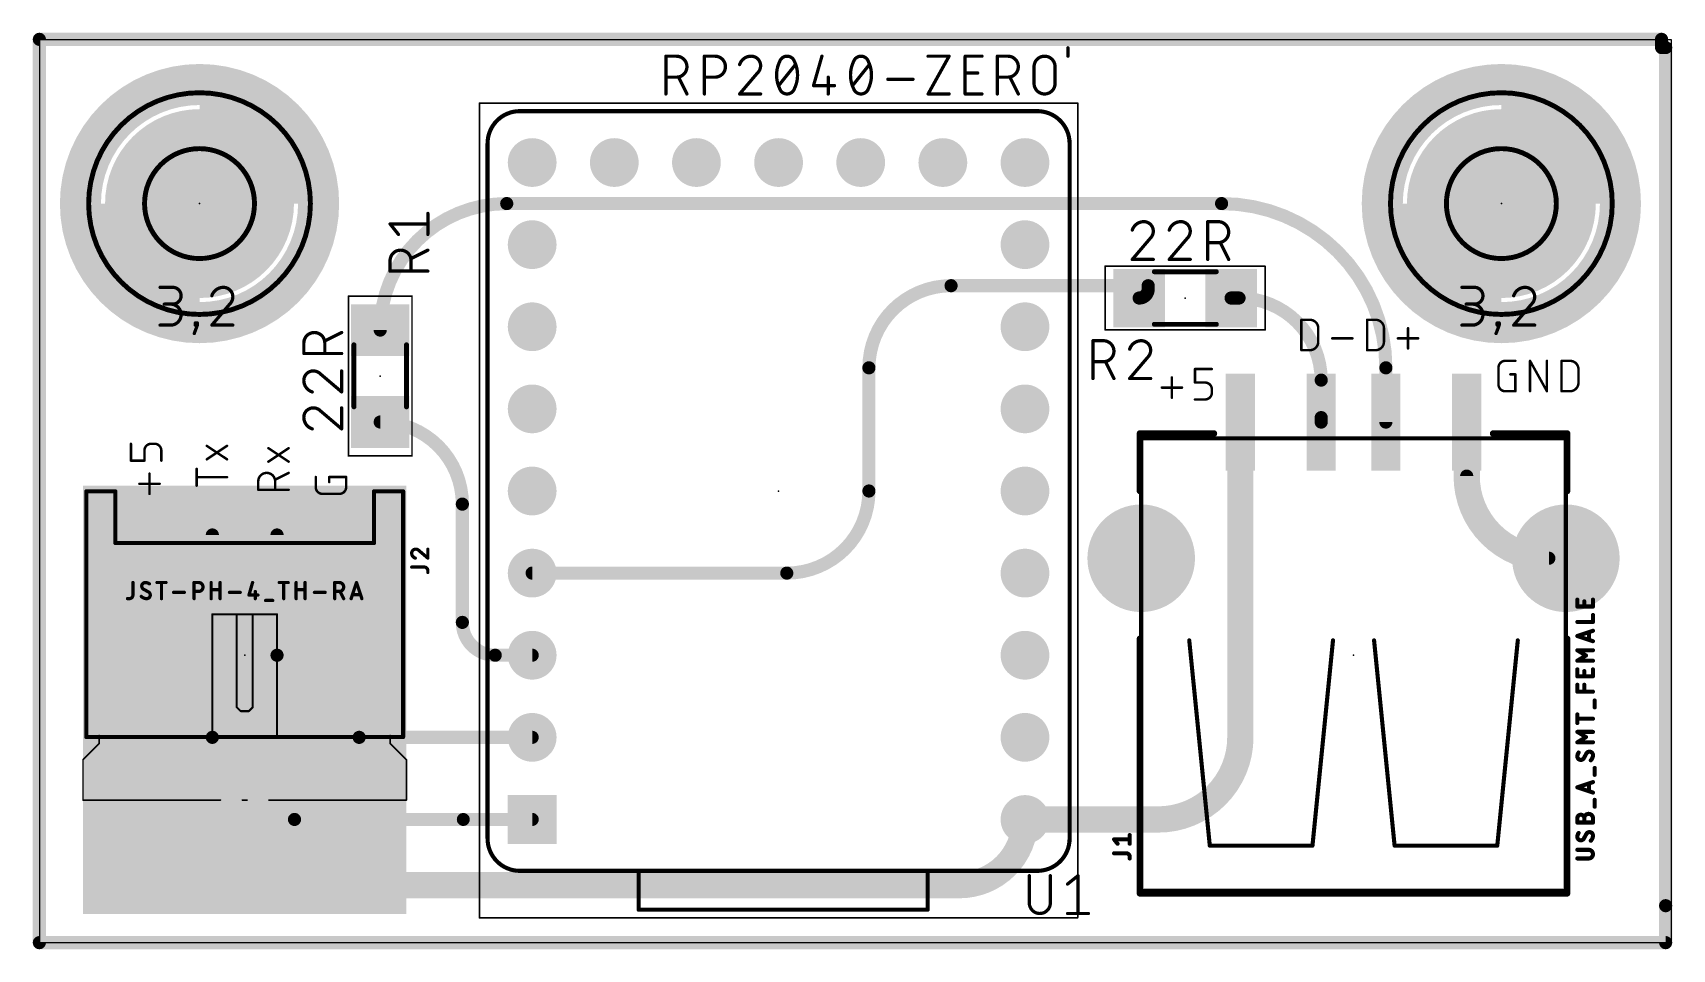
# Model space of a CAD drawing. Extents: x -0.2 to 50.5, y 11.2 to 39.6.
import ezdxf

# ---------------------------------------------------------------- set-up
doc = ezdxf.new("R2010")
doc.units = 0
for name, color, linetype in [('1', 12, 'CONTINUOUS'), ('17', 110, 'CONTINUOUS'), ('20', 31, 'CONTINUOUS'), ('21', 253, 'CONTINUOUS'), ('23', 53, 'CONTINUOUS'), ('25', 253, 'CONTINUOUS'), ('27', 253, 'CONTINUOUS'), ('39', 12, 'CONTINUOUS'), ('40', 132, 'CONTINUOUS'), ('43', 110, 'CONTINUOUS'), ('48', 253, 'CONTINUOUS'), ('51', 253, 'CONTINUOUS')]:
    doc.layers.add(name, color=color, linetype=linetype)

# ---------------------------------------------------------------- blocks, each defined once
blk = doc.blocks.new('ROUNDP')
at = {"const_width": 0.5}
blk.add_lwpolyline([(0, -0.25, 1), (0, 0.25, 1), (0, -0.25)], format="xyb", dxfattribs=at)
blk = doc.blocks.new('RECT')
blk.add_solid([(-0.5, -0.5), (0.5, -0.5), (-0.5, 0.5), (0.5, 0.5)])
blk = doc.blocks.new('SQUAREP')
blk.add_solid([(-0.5, -0.5), (0.5, -0.5), (-0.5, 0.5), (0.5, 0.5)])

msp = doc.modelspace()

# ---------------------------------------------------------------- linework, layer by layer
at = {"layer": '1'}
for points, const_width in [([(0, 39.37), (0, 11.43)], 0.4064), ([(50.165, 39.37), (0, 39.37)], 0.4064), ([(50.165, 39.116), (50.165, 39.37)], 0.4064), ([(50.292, 39.116), (50.165, 39.116)], 0.4064), ([(50.292, 12.573), (50.292, 39.116)], 0.4064), ([(36.56, 34.29), (14.453, 34.29)], 0.4064), ([(28.194, 31.75), (34.29, 31.75)], 0.4064), ([(34.29, 31.75), (34.29, 31.648)], 0.4064), ([(36.855, 31.369), (37.1, 31.369)], 0.4064), ([(25.654, 25.4), (25.654, 29.21)], 0.4064), ([(41.64, 27.532), (41.64, 29.21)], 0.4064), ([(39.64, 28.829), (39.64, 27.532)], 0.4064), ([(37.14, 17.78), (37.14, 27.532)], 0.8128), ([(44.14, 27.532), (44.14, 25.86)], 0.8128), ([(39.64, 27.532), (39.64, 27.67)], 0.4064), ([(13.081, 24.994), (13.081, 21.336)], 0.4064), ([(3.35, 15.748), (3.35, 24.04)], 0.8128), ([(5.35, 24.04), (5.35, 17.78)], 0.4064), ([(7.35, 24.04), (7.35, 20.32)], 0.4064), ([(46.68, 23.32), (47.2059, 23.32)], 0.8128), ([(15.24, 22.86), (23.114, 22.86)], 0.4064), ([(14.097, 20.32), (15.24, 20.32)], 0.4064), ([(9.89, 17.78), (15.24, 17.78)], 0.4064), ([(7.89, 15.24), (15.24, 15.24)], 0.4064), ([(30.48, 15.24), (34.6, 15.24)], 0.8128), ([(5.89, 13.208), (28.448, 13.208)], 0.8128), ([(50.292, 11.43), (50.292, 12.573)], 0.4064), ([(0, 11.43), (50.292, 11.43)], 0.4064)]:
    msp.add_lwpolyline(points, dxfattribs=dict(at, const_width=const_width))
for points, const_width in [([(0.1016, 39.37, 1), (-0.1016, 39.37)], 0.2032), ([(0, 39.4716, 1), (0, 39.2684)], 0.2032), ([(50.2666, 39.37, 1), (50.0634, 39.37)], 0.2032), ([(50.165, 39.2684, 1), (50.165, 39.4716)], 0.2032), ([(50.165, 39.2176, 1), (50.165, 39.0144)], 0.2032), ([(50.0634, 39.116, 1), (50.2666, 39.116)], 0.2032), ([(50.3936, 39.116, 1), (50.1904, 39.116)], 0.2032), ([(50.292, 39.0144, 1), (50.292, 39.2176)], 0.2032), ([(14.453, 34.29, 0.4142), (10.541, 30.378)], 0.4064), ([(14.453, 34.3916, 1), (14.453, 34.1884)], 0.2032), ([(14.453, 34.1884, 1), (14.453, 34.3916)], 0.2032), ([(41.64, 29.21, 0.4142), (36.56, 34.29)], 0.4064), ([(36.56, 34.3916, 1), (36.56, 34.1884)], 0.2032), ([(36.56, 34.1884, 1), (36.56, 34.3916)], 0.2032), ([(28.194, 31.75, 0.4142), (25.654, 29.21)], 0.4064), ([(28.194, 31.8516, 1), (28.194, 31.6484)], 0.2032), ([(28.194, 31.6484, 1), (28.194, 31.8516)], 0.2032), ([(34.3916, 31.75, 1), (34.1884, 31.75)], 0.2032), ([(34.29, 31.6484, 1), (34.29, 31.8516)], 0.2032), ([(34.011, 31.369, 0.4142), (34.29, 31.648)], 0.4064), ([(34.011, 31.4706, 1), (34.011, 31.2674)], 0.2032), ([(34.3916, 31.648, 1), (34.1884, 31.648)], 0.2032), ([(34.1884, 31.648, 1), (34.3916, 31.648)], 0.2032), ([(36.855, 31.4706, 1), (36.855, 31.2674)], 0.2032), ([(39.64, 28.829, 0.4142), (37.1, 31.369)], 0.4064), ([(37.1, 31.4706, 1), (37.1, 31.2674)], 0.2032), ([(37.1, 31.2674, 1), (37.1, 31.4706)], 0.2032), ([(10.4394, 30.378, 1), (10.6426, 30.378)], 0.2032), ([(25.7556, 29.21, 1), (25.5524, 29.21)], 0.2032), ([(41.7416, 29.21, 1), (41.5384, 29.21)], 0.2032), ([(25.5524, 29.21, 1), (25.7556, 29.21)], 0.2032), ([(39.7416, 28.829, 1), (39.5384, 28.829)], 0.2032), ([(39.5384, 28.829, 1), (39.7416, 28.829)], 0.2032), ([(41.5384, 29.21, 1), (41.7416, 29.21)], 0.2032), ([(37.3432, 27.532, 1), (36.9368, 27.532)], 0.4064), ([(44.3432, 27.532, 1), (43.9368, 27.532)], 0.4064), ([(13.081, 24.994, 0.4142), (10.541, 27.534)], 0.4064), ([(10.541, 27.6356, 1), (10.541, 27.4324)], 0.2032), ([(39.7416, 27.67, 1), (39.5384, 27.67)], 0.2032), ([(39.5384, 27.532, 1), (39.7416, 27.532)], 0.2032), ([(39.5384, 27.532, 1), (39.7416, 27.532)], 0.2032), ([(41.5384, 27.532, 1), (41.7416, 27.532)], 0.2032), ([(44.14, 25.86, 0.4142), (46.68, 23.32)], 0.8128), ([(44.3432, 25.86, 1), (43.9368, 25.86)], 0.4064), ([(43.9368, 25.86, 1), (44.3432, 25.86)], 0.4064), ([(44.14, 25.86, 0.4142), (46.68, 23.32)], 0.4064), ([(44.2416, 25.86, 1), (44.0384, 25.86)], 0.2032), ([(23.114, 22.86, 0.4142), (25.654, 25.4)], 0.4064), ([(25.7556, 25.4, 1), (25.5524, 25.4)], 0.2032), ([(25.5524, 25.4, 1), (25.7556, 25.4)], 0.2032), ([(13.1826, 24.994, 1), (12.9794, 24.994)], 0.2032), ([(12.9794, 24.994, 1), (13.1826, 24.994)], 0.2032), ([(3.5532, 24.04, 1), (3.1468, 24.04)], 0.4064), ([(5.4516, 24.04, 1), (5.2484, 24.04)], 0.2032), ([(7.4516, 24.04, 1), (7.2484, 24.04)], 0.2032), ([(46.68, 23.5232, 1), (46.68, 23.1168)], 0.4064), ([(46.68, 23.1168, 1), (46.68, 23.5232)], 0.4064), ([(46.68, 23.2184, 1), (46.68, 23.4216)], 0.2032), ([(47.2059, 23.1168, 1), (47.2059, 23.5232)], 0.4064), ([(15.24, 22.9616, 1), (15.24, 22.7584)], 0.2032), ([(23.114, 22.9616, 1), (23.114, 22.7584)], 0.2032), ([(23.114, 22.7584, 1), (23.114, 22.9616)], 0.2032), ([(13.081, 21.336, 0.4142), (14.097, 20.32)], 0.4064), ([(13.1826, 21.336, 1), (12.9794, 21.336)], 0.2032), ([(12.9794, 21.336, 1), (13.1826, 21.336)], 0.2032), ([(7.35, 20.32, 0.4142), (9.89, 17.78)], 0.4064), ([(7.4516, 20.32, 1), (7.2484, 20.32)], 0.2032), ([(7.2484, 20.32, 1), (7.4516, 20.32)], 0.2032), ([(14.097, 20.4216, 1), (14.097, 20.2184)], 0.2032), ([(14.097, 20.2184, 1), (14.097, 20.4216)], 0.2032), ([(15.24, 20.2184, 1), (15.24, 20.4216)], 0.2032), ([(5.35, 17.78, 0.4142), (7.89, 15.24)], 0.4064), ([(5.4516, 17.78, 1), (5.2484, 17.78)], 0.2032), ([(5.2484, 17.78, 1), (5.4516, 17.78)], 0.2032), ([(9.89, 17.8816, 1), (9.89, 17.6784)], 0.2032), ([(9.89, 17.6784, 1), (9.89, 17.8816)], 0.2032), ([(15.24, 17.6784, 1), (15.24, 17.8816)], 0.2032), ([(34.6, 15.24, 0.4142), (37.14, 17.78)], 0.8128), ([(37.3432, 17.78, 1), (36.9368, 17.78)], 0.4064), ([(36.9368, 17.78, 1), (37.3432, 17.78)], 0.4064), ([(3.35, 15.748, 0.4142), (5.89, 13.208)], 0.8128), ([(3.5532, 15.748, 1), (3.1468, 15.748)], 0.4064), ([(3.1468, 15.748, 1), (3.5532, 15.748)], 0.4064), ([(7.89, 15.3416, 1), (7.89, 15.1384)], 0.2032), ([(7.89, 15.1384, 1), (7.89, 15.3416)], 0.2032), ([(15.24, 15.1384, 1), (15.24, 15.3416)], 0.2032), ([(28.448, 13.208, 0.4142), (30.48, 15.24)], 0.8128), ([(30.48, 15.4432, 1), (30.48, 15.0368)], 0.4064), ([(30.6832, 15.24, 1), (30.2768, 15.24)], 0.4064), ([(34.6, 15.4432, 1), (34.6, 15.0368)], 0.4064), ([(34.6, 15.0368, 1), (34.6, 15.4432)], 0.4064), ([(5.89, 13.4112, 1), (5.89, 13.0048)], 0.4064), ([(5.89, 13.0048, 1), (5.89, 13.4112)], 0.4064), ([(28.448, 13.4112, 1), (28.448, 13.0048)], 0.4064), ([(28.448, 13.0048, 1), (28.448, 13.4112)], 0.4064), ([(50.3936, 12.573, 1), (50.1904, 12.573)], 0.2032), ([(50.1904, 12.573, 1), (50.3936, 12.573)], 0.2032), ([(0, 11.5316, 1), (0, 11.3284)], 0.2032), ([(-0.1016, 11.43, 1), (0.1016, 11.43)], 0.2032), ([(50.1904, 11.43, 1), (50.3936, 11.43)], 0.2032), ([(50.292, 11.3284, 1), (50.292, 11.5316)], 0.2032)]:
    msp.add_lwpolyline(points, format="xyb", dxfattribs=dict(at, const_width=const_width))
at = {"layer": '20'}
for p, q in [((50.47, 39.36), (0, 39.36)), ((0, 39.36), (0, 11.43)), ((50.47, 11.43), (50.47, 39.36)), ((0, 11.43), (50.47, 11.43))]:
    msp.add_line(p, q, dxfattribs=at)
at = {"layer": '21'}
for points, const_width in [([(4.953, 30.861, 1), (4.953, 37.719, 1), (4.953, 30.861)], 0.1524), ([(45.212, 30.861, 1), (45.212, 37.719, 1), (45.212, 30.861)], 0.1524), ([(14.86, 37.15, 0.4142), (13.86, 36.15)], 0.127), ([(14.86, 37.1818, 1), (14.86, 37.1182)], 0.0635), ([(14.86, 37.1182, 1), (14.86, 37.1818)], 0.0635), ([(30.86, 37.1818, 1), (30.86, 37.1182)], 0.0635), ([(31.86, 36.15, 0.4142), (30.86, 37.15)], 0.127), ([(30.86, 37.1182, 1), (30.86, 37.1818)], 0.0635), ([(4.953, 32.59, 1), (4.953, 35.99, 1), (4.953, 32.59)], 0.1524), ([(13.8918, 36.15, 1), (13.8283, 36.15)], 0.0635), ([(13.8283, 36.15, 1), (13.8918, 36.15)], 0.0635), ([(31.8918, 36.15, 1), (31.8283, 36.15)], 0.0635), ([(31.8283, 36.15, 1), (31.8918, 36.15)], 0.0635), ([(45.212, 32.59, 1), (45.212, 35.99, 1), (45.212, 32.59)], 0.1524), ([(34.036, 27.2288, 1), (34.036, 27.1272)], 0.1016), ([(34.0868, 27.178, 1), (33.9852, 27.178)], 0.1016), ([(36.322, 27.1272, 1), (36.322, 27.2288)], 0.1016), ([(44.958, 27.2288, 1), (44.958, 27.1272)], 0.1016), ([(47.2948, 27.178, 1), (47.1932, 27.178)], 0.1016), ([(47.244, 27.1272, 1), (47.244, 27.2288)], 0.1016), ([(1.4818, 25.39, 1), (1.4183, 25.39)], 0.0635), ([(1.45, 25.4217, 1), (1.45, 25.3583)], 0.0635), ([(2.3818, 25.39, 1), (2.3182, 25.39)], 0.0635), ([(2.35, 25.3583, 1), (2.35, 25.4217)], 0.0635), ([(10.3818, 25.39, 1), (10.3182, 25.39)], 0.0635), ([(10.35, 25.4217, 1), (10.35, 25.3583)], 0.0635), ([(11.2818, 25.39, 1), (11.2182, 25.39)], 0.0635), ([(11.25, 25.3583, 1), (11.25, 25.4217)], 0.0635), ([(33.9852, 25.4, 1), (34.0868, 25.4)], 0.1016), ([(47.1932, 25.4, 1), (47.2948, 25.4)], 0.1016), ([(2.3182, 23.79, 1), (2.3818, 23.79)], 0.0635), ([(10.3182, 23.79, 1), (10.3818, 23.79)], 0.0635), ([(34.0868, 20.828, 1), (33.9852, 20.828)], 0.1016), ([(47.2948, 20.828, 1), (47.1932, 20.828)], 0.1016), ([(1.45, 17.8217, 1), (1.45, 17.7583)], 0.0635), ([(1.4183, 17.79, 1), (1.4818, 17.79)], 0.0635), ([(11.2182, 17.79, 1), (11.2818, 17.79)], 0.0635), ([(11.25, 17.7583, 1), (11.25, 17.8217)], 0.0635), ([(13.11, 15.14, 1), (13.11, 15.34, 1), (13.11, 15.14)], 0.2), ([(13.86, 14.65, 0.4142), (14.86, 13.65)], 0.127), ([(13.8918, 14.65, 1), (13.8283, 14.65)], 0.0635), ([(30.86, 13.65, 0.4142), (31.86, 14.65)], 0.127), ([(31.8918, 14.65, 1), (31.8283, 14.65)], 0.0635), ([(13.8283, 14.65, 1), (13.8918, 14.65)], 0.0635), ([(31.8283, 14.65, 1), (31.8918, 14.65)], 0.0635), ([(14.86, 13.6818, 1), (14.86, 13.6182)], 0.0635), ([(14.86, 13.6182, 1), (14.86, 13.6818)], 0.0635), ([(30.86, 13.6818, 1), (30.86, 13.6182)], 0.0635), ([(30.86, 13.6182, 1), (30.86, 13.6818)], 0.0635), ([(34.036, 13.0048, 1), (34.036, 12.9032)], 0.1016), ([(33.9852, 12.954, 1), (34.0868, 12.954)], 0.1016), ([(47.1932, 12.954, 1), (47.2948, 12.954)], 0.1016), ([(47.244, 12.9032, 1), (47.244, 13.0048)], 0.1016)]:
    msp.add_lwpolyline(points, format="xyb", dxfattribs=dict(at, const_width=const_width))
for points, const_width in [([(30.86, 37.15), (14.86, 37.15)], 0.127), ([(13.86, 36.15), (13.86, 14.65)], 0.127), ([(31.86, 14.65), (31.86, 36.15)], 0.127), ([(36.322, 27.178), (34.036, 27.178)], 0.2032), ([(34.036, 27.178), (34.036, 25.4)], 0.2032), ([(47.244, 27.178), (44.958, 27.178)], 0.2032), ([(47.244, 25.4), (47.244, 27.178)], 0.2032), ([(1.45, 17.79), (1.45, 25.39)], 0.127), ([(1.45, 25.39), (2.35, 25.39)], 0.127), ([(2.35, 25.39), (2.35, 23.79)], 0.127), ([(10.35, 23.79), (10.35, 25.39)], 0.127), ([(10.35, 25.39), (11.25, 25.39)], 0.127), ([(11.25, 25.39), (11.25, 17.79)], 0.127), ([(34.036, 12.954), (34.036, 20.828)], 0.2032), ([(47.244, 12.954), (47.244, 20.828)], 0.2032), ([(11.25, 17.79), (1.45, 17.79)], 0.127), ([(14.86, 13.65), (30.86, 13.65)], 0.127), ([(34.036, 12.954), (47.244, 12.954)], 0.2032)]:
    msp.add_lwpolyline(points, dxfattribs=dict(at, const_width=const_width))
at = {"layer": '23'}
for p in [(4.953, 34.29), (45.212, 34.29), (35.433, 31.369), (10.541, 28.956), (22.86, 25.4), (6.35, 20.32), (40.64, 20.32)]:
    msp.add_point(p, dxfattribs=at)
at = {"layer": '25'}
for points, const_width in [([(12.0142, 33.3361), (12.0142, 33.9852)], 0.1016), ([(11.1054, 33.3361), (10.8458, 33.6606)], 0.1016), ([(10.8458, 33.6606), (12.0142, 33.6606)], 0.1016), ([(10.8458, 32.2005), (10.8458, 32.525)], 0.1016), ([(12.0142, 32.8496), (11.4949, 32.5899)], 0.1016), ([(11.4949, 32.525), (11.4949, 32.2005)], 0.1016), ([(12.0142, 32.2005), (10.8458, 32.2005)], 0.1016), ([(39.0271, 29.7561), (39.0271, 30.6959)], 0.0762), ([(39.0271, 30.6959), (39.2882, 30.6959)], 0.0762), ([(39.5492, 30.4348), (39.5492, 30.0172)], 0.0762), ([(41.0591, 29.7561), (41.0591, 30.6959)], 0.0762), ([(41.0591, 30.6959), (41.3202, 30.6959)], 0.0762), ([(41.5812, 30.4348), (41.5812, 30.0172)], 0.0762), ([(42.326, 29.8083), (42.326, 30.4348)], 0.0762), ([(32.5815, 28.8798), (32.5815, 30.0482)], 0.1016), ([(32.5815, 30.0482), (32.906, 30.0482)], 0.1016), ([(39.9807, 30.1216), (40.6073, 30.1216)], 0.0762), ([(42.0127, 30.1216), (42.6393, 30.1216)], 0.0762), ([(32.906, 29.3991), (32.5815, 29.3991)], 0.1016), ([(33.2306, 28.8798), (32.9709, 29.3991)], 0.1016), ([(34.2688, 29.5289), (33.7171, 28.8798)], 0.1016), ([(39.2882, 29.7561), (39.0271, 29.7561)], 0.0762), ([(41.3202, 29.7561), (41.0591, 29.7561)], 0.0762), ([(45.3319, 29.4259), (45.6452, 29.4259)], 0.0762), ([(46.0985, 28.4861), (46.0985, 29.4259)], 0.0762), ([(46.0985, 29.4259), (46.6206, 28.4861)], 0.0762), ([(46.6206, 28.4861), (46.6206, 29.4259)], 0.0762), ([(47.0738, 28.4861), (47.0738, 29.4259)], 0.0762), ([(47.0738, 29.4259), (47.3349, 29.4259)], 0.0762), ([(33.7171, 28.8798), (34.3662, 28.8798)], 0.1016), ([(35.0224, 28.2843), (35.0224, 28.9108)], 0.0762), ([(35.7367, 28.7542), (35.7367, 29.1719)], 0.0762), ([(35.7367, 29.1719), (36.2588, 29.1719)], 0.0762), ([(45.1231, 28.6949), (45.1231, 29.2171)], 0.0762), ([(45.4886, 29.0082), (45.6452, 29.0082)], 0.0762), ([(45.6452, 29.0082), (45.6452, 28.4861)], 0.0762), ([(47.5959, 29.1648), (47.5959, 28.7472)], 0.0762), ([(34.7091, 28.5976), (35.3356, 28.5976)], 0.0762), ([(36.0499, 28.7542), (35.7367, 28.7542)], 0.0762), ([(36.2588, 28.4409), (36.2588, 28.5454)], 0.0762), ([(45.6452, 28.4861), (45.3319, 28.4861)], 0.0762), ([(47.3349, 28.4861), (47.0738, 28.4861)], 0.0762), ([(35.7367, 28.2321), (36.0499, 28.2321)], 0.0762), ([(2.8321, 26.3387), (2.8321, 26.8608)], 0.0762), ([(3.5631, 26.8608), (3.4586, 26.8608)], 0.0762), ([(3.2498, 26.3387), (2.8321, 26.3387)], 0.0762), ([(3.2498, 26.6519), (3.2498, 26.3387)], 0.0762), ([(3.7719, 26.3387), (3.7719, 26.6519)], 0.0762), ([(5.8039, 26.3793), (5.1774, 26.797)], 0.0762), ([(5.1774, 26.3793), (5.8039, 26.797)], 0.0762), ([(7.7089, 26.3076), (7.0824, 26.7252)], 0.0762), ([(7.0824, 26.3076), (7.7089, 26.7252)], 0.0762), ([(3.4064, 25.3111), (3.4064, 25.9376)], 0.0762), ([(4.8641, 25.5651), (4.8641, 26.0872)], 0.0762), ([(5.8039, 25.8262), (4.8641, 25.8262)], 0.0762), ([(7.7089, 25.9602), (7.2912, 25.7514)], 0.0762), ([(8.5471, 25.5199), (8.5471, 25.8332)], 0.0762), ([(8.9648, 25.6766), (8.9648, 25.8332)], 0.0762), ([(8.9648, 25.8332), (9.4869, 25.8332)], 0.0762), ([(9.4869, 25.8332), (9.4869, 25.5199)], 0.0762), ([(3.7197, 25.6244), (3.0932, 25.6244)], 0.0762), ([(6.7691, 25.4381), (6.7691, 25.6992)], 0.0762), ([(7.7089, 25.4381), (6.7691, 25.4381)], 0.0762), ([(7.2912, 25.6992), (7.2912, 25.4381)], 0.0762), ([(9.2781, 25.3111), (8.7559, 25.3111)], 0.0762), ([(11.7363, 23.5598), (12.0132, 23.3245)], 0.1016), ([(12.0132, 23.3245), (12.0132, 23.6014)], 0.1016), ([(11.5148, 23.0468), (11.9024, 23.0468)], 0.1016), ([(12.0132, 22.936), (12.0132, 22.8806)], 0.1016), ([(33.7185, 14.4892), (33.7185, 14.7573)], 0.127), ([(33.3431, 14.4892), (33.2359, 14.6232)], 0.127), ([(33.2359, 14.6232), (33.7185, 14.6232)], 0.127), ([(33.2359, 14.1944), (33.6113, 14.1944)], 0.127), ([(33.7185, 14.0871), (33.7185, 14.0335)], 0.127), ([(30.614, 13.5002), (30.614, 12.6564)], 0.1016), ([(31.2631, 12.6564), (31.2631, 13.5002)], 0.1016), ([(31.7951, 13.2406), (32.1196, 13.5002)], 0.1016), ([(32.1196, 13.5002), (32.1196, 12.3318)], 0.1016), ([(31.7951, 12.3318), (32.4442, 12.3318)], 0.1016)]:
    msp.add_lwpolyline(points, dxfattribs=dict(at, const_width=const_width))
for points, const_width in [([(12.0396, 33.9852, 1), (11.9888, 33.9852)], 0.0508), ([(10.8656, 33.6765, 1), (10.826, 33.6448)], 0.0508), ([(10.8458, 33.686, 1), (10.8458, 33.6352)], 0.0508), ([(12.0142, 33.6352, 1), (12.0142, 33.686)], 0.0508), ([(11.0856, 33.3202, 1), (11.1253, 33.352)], 0.0508), ([(11.9888, 33.3361, 1), (12.0396, 33.3361)], 0.0508), ([(11.4949, 32.525, 1), (10.8458, 32.525)], 0.1016), ([(10.8712, 32.525, 1), (10.8204, 32.525)], 0.0508), ([(10.8204, 32.525, 1), (10.8712, 32.525)], 0.0508), ([(11.5203, 32.525, 1), (11.4695, 32.525)], 0.0508), ([(11.4695, 32.525, 1), (11.5203, 32.525)], 0.0508), ([(11.4836, 32.6126, 1), (11.5063, 32.5672)], 0.0508), ([(12.0256, 32.8268, 1), (12.0028, 32.8723)], 0.0508), ([(10.8458, 32.2259, 1), (10.8458, 32.1751)], 0.0508), ([(10.8204, 32.2005, 1), (10.8712, 32.2005)], 0.0508), ([(11.4695, 32.2005, 1), (11.5203, 32.2005)], 0.0508), ([(12.0142, 32.1751, 1), (12.0142, 32.2259)], 0.0508), ([(39.0462, 30.6959, 1), (39.0081, 30.6959)], 0.0381), ([(39.0271, 30.715, 1), (39.0271, 30.6769)], 0.0381), ([(39.5492, 30.4348, 0.4142), (39.2882, 30.6959)], 0.0762), ([(39.2882, 30.715, 1), (39.2882, 30.6769)], 0.0381), ([(39.2882, 30.6769, 1), (39.2882, 30.715)], 0.0381), ([(39.5683, 30.4348, 1), (39.5302, 30.4348)], 0.0381), ([(39.5302, 30.4348, 1), (39.5683, 30.4348)], 0.0381), ([(41.0591, 30.715, 1), (41.0591, 30.6769)], 0.0381), ([(41.0782, 30.6959, 1), (41.0401, 30.6959)], 0.0381), ([(41.5812, 30.4348, 0.4142), (41.3202, 30.6959)], 0.0762), ([(41.3202, 30.715, 1), (41.3202, 30.6769)], 0.0381), ([(41.3202, 30.6769, 1), (41.3202, 30.715)], 0.0381), ([(41.6003, 30.4348, 1), (41.5622, 30.4348)], 0.0381), ([(41.5622, 30.4348, 1), (41.6003, 30.4348)], 0.0381), ([(42.345, 30.4348, 1), (42.3069, 30.4348)], 0.0381), ([(32.6069, 30.0482, 1), (32.5561, 30.0482)], 0.0508), ([(32.5815, 30.0736, 1), (32.5815, 30.0228)], 0.0508), ([(32.906, 29.3991, 1), (32.906, 30.0482)], 0.1016), ([(32.906, 30.0736, 1), (32.906, 30.0228)], 0.0508), ([(32.906, 30.0228, 1), (32.906, 30.0736)], 0.0508), ([(34.0741, 30.0482, 0.3252), (33.7171, 29.7886)], 0.1016), ([(34.3662, 29.7561, 0.4142), (34.0741, 30.0482)], 0.1016), ([(34.0741, 30.0736, 1), (34.0741, 30.0228)], 0.0508), ([(34.0741, 30.0228, 1), (34.0741, 30.0736)], 0.0508), ([(39.2882, 29.7561, 0.4142), (39.5492, 30.0172)], 0.0762), ([(39.5683, 30.0172, 1), (39.5302, 30.0172)], 0.0381), ([(39.5302, 30.0172, 1), (39.5683, 30.0172)], 0.0381), ([(39.9807, 30.1406, 1), (39.9807, 30.1025)], 0.0381), ([(40.6073, 30.1025, 1), (40.6073, 30.1406)], 0.0381), ([(41.3202, 29.7561, 0.4142), (41.5812, 30.0172)], 0.0762), ([(41.6003, 30.0172, 1), (41.5622, 30.0172)], 0.0381), ([(41.5622, 30.0172, 1), (41.6003, 30.0172)], 0.0381), ([(42.0127, 30.1406, 1), (42.0127, 30.1025)], 0.0381), ([(42.6393, 30.1025, 1), (42.6393, 30.1406)], 0.0381), ([(32.5815, 29.4245, 1), (32.5815, 29.3737)], 0.0508), ([(32.906, 29.4245, 1), (32.906, 29.3737)], 0.0508), ([(32.906, 29.3737, 1), (32.906, 29.4245)], 0.0508), ([(32.9936, 29.4104, 1), (32.9482, 29.3877)], 0.0508), ([(33.6929, 29.7964, 1), (33.7413, 29.7807)], 0.0508), ([(34.2688, 29.5289, 0.2053), (34.3662, 29.7561)], 0.1016), ([(34.2513, 29.5473, 1), (34.2864, 29.5105)], 0.0508), ([(34.2882, 29.5125, 1), (34.2495, 29.5454)], 0.0508), ([(34.3916, 29.7561, 1), (34.3408, 29.7561)], 0.0508), ([(34.3408, 29.7561, 1), (34.3916, 29.7561)], 0.0508), ([(39.0271, 29.7752, 1), (39.0271, 29.737)], 0.0381), ([(39.0081, 29.7561, 1), (39.0462, 29.7561)], 0.0381), ([(39.2882, 29.7751, 1), (39.2882, 29.7371)], 0.0381), ([(39.2882, 29.737, 1), (39.2882, 29.7752)], 0.0381), ([(41.0591, 29.7752, 1), (41.0591, 29.737)], 0.0381), ([(41.0401, 29.7561, 1), (41.0782, 29.7561)], 0.0381), ([(41.3202, 29.7751, 1), (41.3202, 29.7371)], 0.0381), ([(41.3202, 29.737, 1), (41.3202, 29.7752)], 0.0381), ([(42.3069, 29.8083, 1), (42.345, 29.8083)], 0.0381), ([(45.3319, 29.4259, 0.4142), (45.1231, 29.2171)], 0.0762), ([(45.3319, 29.445, 1), (45.3319, 29.4069)], 0.0381), ([(45.3319, 29.4069, 1), (45.3319, 29.4449)], 0.0381), ([(45.6452, 29.4069, 1), (45.6452, 29.445)], 0.0381), ([(46.1175, 29.4259, 1), (46.0794, 29.4259)], 0.0381), ([(46.1151, 29.4352, 1), (46.0818, 29.4166)], 0.0381), ([(46.6396, 29.4259, 1), (46.6015, 29.4259)], 0.0381), ([(47.0738, 29.445, 1), (47.0738, 29.4069)], 0.0381), ([(47.0929, 29.4259, 1), (47.0548, 29.4259)], 0.0381), ([(47.3349, 29.445, 1), (47.3349, 29.4069)], 0.0381), ([(47.5959, 29.1648, 0.4142), (47.3349, 29.4259)], 0.0762), ([(47.3349, 29.4069, 1), (47.3349, 29.445)], 0.0381), ([(32.5561, 28.8798, 1), (32.6069, 28.8798)], 0.0508), ([(33.2078, 28.8684, 1), (33.2533, 28.8912)], 0.0508), ([(33.6977, 28.8963, 1), (33.7364, 28.8633)], 0.0508), ([(33.7171, 28.9052, 1), (33.7171, 28.8544)], 0.0508), ([(34.3662, 28.8544, 1), (34.3662, 28.9052)], 0.0508), ([(35.0414, 28.9108, 1), (35.0033, 28.9108)], 0.0381), ([(35.7557, 29.1719, 1), (35.7176, 29.1719)], 0.0381), ([(35.7367, 29.191, 1), (35.7367, 29.1529)], 0.0381), ([(36.2588, 29.1529, 1), (36.2588, 29.191)], 0.0381), ([(45.1422, 29.2171, 1), (45.1041, 29.2171)], 0.0381), ([(45.1041, 29.2171, 1), (45.1422, 29.2171)], 0.0381), ([(45.4886, 29.0273, 1), (45.4886, 28.9892)], 0.0381), ([(45.6643, 29.0082, 1), (45.6262, 29.0082)], 0.0381), ([(45.6452, 28.9892, 1), (45.6452, 29.0273)], 0.0381), ([(47.615, 29.1648, 1), (47.5769, 29.1648)], 0.0381), ([(47.5769, 29.1648, 1), (47.615, 29.1648)], 0.0381), ([(34.7091, 28.6166, 1), (34.7091, 28.5785)], 0.0381), ([(35.3356, 28.5785, 1), (35.3356, 28.6166)], 0.0381), ([(35.7176, 28.7542, 1), (35.7557, 28.7542)], 0.0381), ([(35.7367, 28.7733, 1), (35.7367, 28.7352)], 0.0381), ([(36.2588, 28.5454, 0.4142), (36.0499, 28.7542)], 0.0762), ([(36.0499, 28.7733, 1), (36.0499, 28.7352)], 0.0381), ([(36.0499, 28.2321, 0.4142), (36.2588, 28.4409)], 0.0762), ([(36.0499, 28.7352, 1), (36.0499, 28.7733)], 0.0381), ([(36.2778, 28.5454, 1), (36.2397, 28.5454)], 0.0381), ([(36.2397, 28.5454, 1), (36.2778, 28.5454)], 0.0381), ([(36.2778, 28.4409, 1), (36.2397, 28.4409)], 0.0381), ([(36.2397, 28.4409, 1), (36.2778, 28.4409)], 0.0381), ([(45.1231, 28.6949, 0.4142), (45.3319, 28.4861)], 0.0762), ([(45.1422, 28.6949, 1), (45.1041, 28.6949)], 0.0381), ([(45.1041, 28.6949, 1), (45.1422, 28.6949)], 0.0381), ([(45.3319, 28.5052, 1), (45.3319, 28.4671)], 0.0381), ([(45.3319, 28.4671, 1), (45.3319, 28.5052)], 0.0381), ([(45.6262, 28.4861, 1), (45.6643, 28.4861)], 0.0381), ([(45.6452, 28.4671, 1), (45.6452, 28.5052)], 0.0381), ([(46.0794, 28.4861, 1), (46.1175, 28.4861)], 0.0381), ([(46.6015, 28.4861, 1), (46.6396, 28.4861)], 0.0381), ([(46.6039, 28.4768, 1), (46.6372, 28.4954)], 0.0381), ([(47.0738, 28.5052, 1), (47.0738, 28.4671)], 0.0381), ([(47.0548, 28.4861, 1), (47.0929, 28.4861)], 0.0381), ([(47.3349, 28.4861, 0.4142), (47.5959, 28.7472)], 0.0762), ([(47.3349, 28.5051, 1), (47.3349, 28.4671)], 0.0381), ([(47.3349, 28.4671, 1), (47.3349, 28.5052)], 0.0381), ([(47.615, 28.7472, 1), (47.5769, 28.7472)], 0.0381), ([(47.5769, 28.7472, 1), (47.615, 28.7472)], 0.0381), ([(35.0033, 28.2843, 1), (35.0414, 28.2843)], 0.0381), ([(35.7367, 28.2512, 1), (35.7367, 28.2131)], 0.0381), ([(36.0499, 28.2512, 1), (36.0499, 28.2131)], 0.0381), ([(36.0499, 28.2131, 1), (36.0499, 28.2512)], 0.0381), ([(2.8512, 26.8608, 1), (2.8131, 26.8608)], 0.0381), ([(3.4586, 26.8608, 0.4142), (3.2498, 26.6519)], 0.0762), ([(3.4586, 26.8798, 1), (3.4586, 26.8417)], 0.0381), ([(3.4586, 26.8417, 1), (3.4586, 26.8798)], 0.0381), ([(3.7719, 26.6519, 0.4142), (3.5631, 26.8608)], 0.0762), ([(3.5631, 26.8798, 1), (3.5631, 26.8417)], 0.0381), ([(3.5631, 26.8417, 1), (3.5631, 26.8798)], 0.0381), ([(2.8321, 26.3577, 1), (2.8321, 26.3196)], 0.0381), ([(3.2688, 26.6519, 1), (3.2307, 26.6519)], 0.0381), ([(3.2307, 26.6519, 1), (3.2688, 26.6519)], 0.0381), ([(3.2498, 26.3196, 1), (3.2498, 26.3577)], 0.0381), ([(3.791, 26.6519, 1), (3.7529, 26.6519)], 0.0381), ([(3.7529, 26.6519, 1), (3.791, 26.6519)], 0.0381), ([(5.1879, 26.8128, 1), (5.1668, 26.7811)], 0.0381), ([(5.1668, 26.3952, 1), (5.1879, 26.3635)], 0.0381), ([(5.8145, 26.7811, 1), (5.7933, 26.8128)], 0.0381), ([(5.7933, 26.3635, 1), (5.8145, 26.3952)], 0.0381), ([(7.0929, 26.7411, 1), (7.0718, 26.7094)], 0.0381), ([(7.7195, 26.7094, 1), (7.6983, 26.7411)], 0.0381), ([(2.8131, 26.3387, 1), (2.8512, 26.3387)], 0.0381), ([(3.2307, 26.3387, 1), (3.2688, 26.3387)], 0.0381), ([(3.4255, 25.9376, 1), (3.3874, 25.9376)], 0.0381), ([(3.7529, 26.3387, 1), (3.791, 26.3387)], 0.0381), ([(4.8641, 25.8452, 1), (4.8641, 25.8071)], 0.0381), ([(4.8832, 26.0872, 1), (4.8451, 26.0872)], 0.0381), ([(5.8039, 25.8071, 1), (5.8039, 25.8452)], 0.0381), ([(7.2912, 25.6992, 1), (6.7691, 25.6992)], 0.0762), ([(7.0718, 26.3234, 1), (7.0929, 26.2917)], 0.0381), ([(7.6983, 26.2917, 1), (7.7195, 26.3234)], 0.0381), ([(7.7174, 25.9432, 1), (7.7004, 25.9772)], 0.0381), ([(8.5662, 25.8332, 1), (8.5281, 25.8332)], 0.0381), ([(8.9838, 25.8332, 1), (8.9457, 25.8332)], 0.0381), ([(8.9648, 25.8523, 1), (8.9648, 25.8142)], 0.0381), ([(9.506, 25.8332, 1), (9.4679, 25.8332)], 0.0381), ([(9.4869, 25.8142, 1), (9.4869, 25.8523)], 0.0381), ([(3.0932, 25.6434, 1), (3.0932, 25.6053)], 0.0381), ([(3.7197, 25.6053, 1), (3.7197, 25.6434)], 0.0381), ([(4.8451, 25.5651, 1), (4.8832, 25.5651)], 0.0381), ([(6.7881, 25.6992, 1), (6.75, 25.6992)], 0.0381), ([(6.75, 25.6992, 1), (6.7881, 25.6992)], 0.0381), ([(6.75, 25.4381, 1), (6.7881, 25.4381)], 0.0381), ([(6.7691, 25.4572, 1), (6.7691, 25.4191)], 0.0381), ([(7.2827, 25.7684, 1), (7.2997, 25.7343)], 0.0381), ([(7.3103, 25.6992, 1), (7.2722, 25.6992)], 0.0381), ([(7.2722, 25.6992, 1), (7.3103, 25.6992)], 0.0381), ([(7.2722, 25.4381, 1), (7.3103, 25.4381)], 0.0381), ([(7.7089, 25.4191, 1), (7.7089, 25.4572)], 0.0381), ([(8.5471, 25.5199, 0.4142), (8.7559, 25.3111)], 0.0762), ([(8.5661, 25.5199, 1), (8.528, 25.5199)], 0.0381), ([(8.5281, 25.5199, 1), (8.5662, 25.5199)], 0.0381), ([(8.9457, 25.6766, 1), (8.9838, 25.6766)], 0.0381), ([(9.2781, 25.3111, 0.4142), (9.4869, 25.5199)], 0.0762), ([(9.506, 25.5199, 1), (9.4679, 25.5199)], 0.0381), ([(9.4679, 25.5199, 1), (9.506, 25.5199)], 0.0381), ([(3.3874, 25.3111, 1), (3.4255, 25.3111)], 0.0381), ([(8.7559, 25.3301, 1), (8.7559, 25.292)], 0.0381), ([(8.7559, 25.292, 1), (8.7559, 25.3301)], 0.0381), ([(9.2781, 25.3301, 1), (9.2781, 25.292)], 0.0381), ([(9.2781, 25.292, 1), (9.2781, 25.3301)], 0.0381), ([(11.6394, 23.6014, 0.4142), (11.5148, 23.4768)], 0.1016), ([(11.5148, 23.4768, 0.3252), (11.6256, 23.3245)], 0.1016), ([(11.5402, 23.4768, 1), (11.4894, 23.4768)], 0.0508), ([(11.4894, 23.4768, 1), (11.5402, 23.4768)], 0.0508), ([(11.7363, 23.5598, 0.2053), (11.6394, 23.6014)], 0.1016), ([(11.6394, 23.6268, 1), (11.6394, 23.576)], 0.0508), ([(11.6177, 23.3003, 1), (11.6334, 23.3486)], 0.0508), ([(11.6394, 23.576, 1), (11.6394, 23.6268)], 0.0508), ([(11.7528, 23.5792, 1), (11.7199, 23.5405)], 0.0508), ([(11.7179, 23.5423, 1), (11.7547, 23.5773)], 0.0508), ([(12.0386, 23.6014, 1), (11.9878, 23.6014)], 0.0508), ([(11.9878, 23.3245, 1), (12.0386, 23.3245)], 0.0508), ([(11.9967, 23.3051, 1), (12.0297, 23.3438)], 0.0508), ([(11.5148, 23.0722, 1), (11.5148, 23.0214)], 0.0508), ([(12.0132, 22.936, 0.4142), (11.9024, 23.0468)], 0.1016), ([(11.9024, 23.0722, 1), (11.9024, 23.0214)], 0.0508), ([(11.9024, 23.0214, 1), (11.9024, 23.0722)], 0.0508), ([(12.0386, 22.936, 1), (11.9878, 22.936)], 0.0508), ([(11.9878, 22.936, 1), (12.0386, 22.936)], 0.0508), ([(11.9878, 22.8806, 1), (12.0386, 22.8806)], 0.0508), ([(33.7503, 14.7573, 1), (33.6867, 14.7573)], 0.0635), ([(33.2607, 14.643, 1), (33.2111, 14.6034)], 0.0635), ([(33.2359, 14.655, 1), (33.2359, 14.5915)], 0.0635), ([(33.2359, 14.2261, 1), (33.2359, 14.1626)], 0.0635), ([(33.3184, 14.4693, 1), (33.3679, 14.509)], 0.0635), ([(33.7185, 14.0871, 0.4142), (33.6113, 14.1944)], 0.127), ([(33.6113, 14.2261, 1), (33.6113, 14.1626)], 0.0635), ([(33.6113, 14.1626, 1), (33.6113, 14.2261)], 0.0635), ([(33.6867, 14.4892, 1), (33.7503, 14.4892)], 0.0635), ([(33.7185, 14.5915, 1), (33.7185, 14.655)], 0.0635), ([(33.7503, 14.0871, 1), (33.6867, 14.0871)], 0.0635), ([(33.6867, 14.0871, 1), (33.7503, 14.0871)], 0.0635), ([(33.6867, 14.0335, 1), (33.7503, 14.0335)], 0.0635), ([(30.6394, 13.5002, 1), (30.5886, 13.5002)], 0.0508), ([(31.2885, 13.5002, 1), (31.2377, 13.5002)], 0.0508), ([(31.7792, 13.2604, 1), (31.811, 13.2207)], 0.0508), ([(32.145, 13.5002, 1), (32.0942, 13.5002)], 0.0508), ([(32.1355, 13.4804, 1), (32.1038, 13.52)], 0.0508), ([(30.614, 12.6564, 1), (31.2631, 12.6564)], 0.1016), ([(30.6394, 12.6564, 1), (30.5886, 12.6564)], 0.0508), ([(30.5886, 12.6564, 1), (30.6394, 12.6564)], 0.0508), ([(31.2885, 12.6564, 1), (31.2377, 12.6564)], 0.0508), ([(31.2377, 12.6564, 1), (31.2885, 12.6564)], 0.0508), ([(31.7951, 12.3572, 1), (31.7951, 12.3064)], 0.0508), ([(32.0942, 12.3318, 1), (32.145, 12.3318)], 0.0508), ([(32.4442, 12.3064, 1), (32.4442, 12.3572)], 0.0508)]:
    msp.add_lwpolyline(points, format="xyb", dxfattribs=dict(at, const_width=const_width))
at = {"layer": '27'}
for points, const_width in [([(31.8092, 38.8492), (31.8092, 39.1088)], 0.1016), ([(19.3762, 37.6808), (19.3762, 38.8492)], 0.1016), ([(19.3762, 38.8492), (19.7008, 38.8492)], 0.1016), ([(20.5669, 37.6808), (20.5669, 38.8492)], 0.1016), ([(20.5669, 38.8492), (20.8915, 38.8492)], 0.1016), ([(22.8628, 37.9404), (23.3821, 38.5896)], 0.1016), ([(24.2005, 38.8492), (23.9409, 37.9404)], 0.1016), ([(25.1488, 37.9404), (25.6681, 38.5896)], 0.1016), ([(27.4842, 38.8492), (28.1333, 38.8492)], 0.1016), ([(28.1333, 38.8492), (27.4842, 37.6808)], 0.1016), ([(28.6294, 37.6808), (28.6294, 38.8492)], 0.1016), ([(28.6294, 38.8492), (29.1487, 38.8492)], 0.1016), ([(29.6251, 37.6808), (29.6251, 38.8492)], 0.1016), ([(29.6251, 38.8492), (29.9497, 38.8492)], 0.1016), ([(30.7607, 38.0054), (30.7607, 38.5246)], 0.1016), ([(31.4099, 38.5246), (31.4099, 38.0054)], 0.1016), ([(19.7008, 38.2001), (19.3762, 38.2001)], 0.1016), ([(20.0253, 37.6808), (19.7657, 38.2001)], 0.1016), ([(20.8915, 38.2001), (20.5669, 38.2001)], 0.1016), ([(22.2066, 38.3299), (21.6549, 37.6808)], 0.1016), ([(24.3952, 38.2001), (24.3952, 37.6808)], 0.1016), ([(26.2381, 38.1352), (27.0171, 38.1352)], 0.1016), ([(28.6294, 38.3299), (29.0189, 38.3299)], 0.1016), ([(29.9497, 38.2001), (29.6251, 38.2001)], 0.1016), ([(30.2742, 37.6808), (30.0146, 38.2001)], 0.1016), ([(21.6549, 37.6808), (22.304, 37.6808)], 0.1016), ([(23.9409, 37.9404), (24.59, 37.9404)], 0.1016), ([(27.4842, 37.6808), (28.1333, 37.6808)], 0.1016), ([(29.1487, 37.6808), (28.6294, 37.6808)], 0.1016), ([(36.1301, 32.5628), (36.1301, 33.7312)], 0.1016), ([(36.1301, 33.7312), (36.4546, 33.7312)], 0.1016), ([(34.3504, 33.2119), (33.7986, 32.5628)], 0.1016), ([(35.4934, 33.2119), (34.9416, 32.5628)], 0.1016), ([(36.4546, 33.0821), (36.1301, 33.0821)], 0.1016), ([(36.7792, 32.5628), (36.5196, 33.0821)], 0.1016), ([(33.7986, 32.5628), (34.4477, 32.5628)], 0.1016), ([(34.9416, 32.5628), (35.5907, 32.5628)], 0.1016), ([(8.1788, 29.6531), (8.1788, 29.9776)], 0.1016), ([(9.3472, 30.3022), (8.8279, 30.0426)], 0.1016), ([(8.8279, 29.9776), (8.8279, 29.6531)], 0.1016), ([(9.3472, 29.6531), (8.1788, 29.6531)], 0.1016), ([(8.6981, 29.0164), (9.3472, 28.4646)], 0.1016), ([(9.3472, 28.4646), (9.3472, 29.1137)], 0.1016), ([(8.6981, 27.8734), (9.3472, 27.3216)], 0.1016), ([(9.3472, 27.3216), (9.3472, 27.9707)], 0.1016), ([(2.8929, 22.5692), (2.8929, 22.1816)], 0.1016), ([(3.3741, 22.2785), (3.2219, 22.3615)], 0.1016), ([(3.6386, 22.5692), (3.9155, 22.5692)], 0.1016), ([(3.7771, 22.0708), (3.7771, 22.5692)], 0.1016), ([(4.1509, 22.2646), (4.4832, 22.2646)], 0.1016), ([(4.7851, 22.0708), (4.7851, 22.5692)], 0.1016), ([(4.7851, 22.5692), (4.9235, 22.5692)], 0.1016), ([(4.9235, 22.2923), (4.7851, 22.2923)], 0.1016), ([(5.3126, 22.0708), (5.3126, 22.5692)], 0.1016), ([(5.3126, 22.3477), (5.5895, 22.3477)], 0.1016), ([(5.5895, 22.5692), (5.5895, 22.0708)], 0.1016), ([(5.8789, 22.2646), (6.2112, 22.2646)], 0.1016), ([(6.5934, 22.5692), (6.4826, 22.1816)], 0.1016), ([(6.6764, 22.2923), (6.6764, 22.0708)], 0.1016), ([(7.4186, 22.5692), (7.6955, 22.5692)], 0.1016), ([(7.5571, 22.0708), (7.5571, 22.5692)], 0.1016), ([(7.9406, 22.0708), (7.9406, 22.5692)], 0.1016), ([(7.9406, 22.3477), (8.2175, 22.3477)], 0.1016), ([(8.2175, 22.5692), (8.2175, 22.0708)], 0.1016), ([(8.5069, 22.2646), (8.8392, 22.2646)], 0.1016), ([(9.134, 22.0708), (9.134, 22.5692)], 0.1016), ([(9.134, 22.5692), (9.2725, 22.5692)], 0.1016), ([(9.2725, 22.2923), (9.134, 22.2923)], 0.1016), ([(9.4109, 22.0708), (9.3002, 22.2923)], 0.1016), ([(9.6409, 22.0708), (9.8071, 22.5692)], 0.1016), ([(9.8071, 22.5692), (9.9732, 22.0708)], 0.1016), ([(2.7822, 22.0708), (2.7268, 22.0708)], 0.1016), ([(6.4826, 22.1816), (6.7595, 22.1816)], 0.1016), ([(6.9963, 22.0154), (7.2178, 22.0154)], 0.1016), ([(9.9317, 22.1954), (9.6825, 22.1954)], 0.1016), ([(47.5615, 21.8261), (47.5615, 22.0406)], 0.127), ([(48.0441, 21.8261), (47.5615, 21.8261)], 0.127), ([(47.776, 21.8261), (47.776, 21.9869)], 0.127), ([(48.0441, 22.0406), (48.0441, 21.8261)], 0.127), ([(47.5615, 21.3506), (48.0441, 21.3506)], 0.127), ([(48.0441, 21.3506), (48.0441, 21.5651)], 0.127), ([(47.5615, 20.9158), (48.0441, 21.0766)], 0.127), ([(48.0441, 20.7549), (47.5615, 20.9158)], 0.127), ([(47.9235, 21.0364), (47.9235, 20.7951)], 0.127), ([(47.8296, 20.3123), (47.5615, 20.4731)], 0.127), ([(47.5615, 20.4731), (48.0441, 20.4731)], 0.127), ([(47.5615, 20.1514), (47.8296, 20.3123)], 0.127), ([(48.0441, 20.1514), (47.5615, 20.1514)], 0.127), ([(47.5615, 19.6681), (47.5615, 19.8826)], 0.127), ([(47.776, 19.6681), (47.776, 19.829)], 0.127), ([(48.0441, 19.8826), (48.0441, 19.6681)], 0.127), ([(48.0441, 19.6681), (47.5615, 19.6681)], 0.127), ([(47.5615, 19.1926), (47.5615, 19.4071)], 0.127), ([(47.776, 19.1926), (47.776, 19.4071)], 0.127), ([(48.0441, 19.1926), (47.5615, 19.1926)], 0.127), ([(48.0977, 18.7054), (48.0977, 18.9199)], 0.127), ([(47.5615, 18.2214), (47.5615, 18.4895)], 0.127), ([(48.0441, 18.3555), (47.5615, 18.3555)], 0.127), ([(47.8296, 17.7886), (47.5615, 17.9494)], 0.127), ([(47.5615, 17.9494), (48.0441, 17.9494)], 0.127), ([(47.5615, 17.6277), (47.8296, 17.7886)], 0.127), ([(48.0441, 17.6277), (47.5615, 17.6277)], 0.127), ([(47.843, 17.2838), (47.7626, 17.1363)], 0.127), ([(48.0977, 16.6206), (48.0977, 16.8351)], 0.127), ([(47.5615, 16.2341), (48.0441, 16.395)], 0.127), ([(48.0441, 16.0732), (47.5615, 16.2341)], 0.127), ([(47.9235, 16.3547), (47.9235, 16.1134)], 0.127), ([(48.0977, 15.6331), (48.0977, 15.8476)], 0.127), ([(47.5615, 15.1454), (47.5615, 15.2795)], 0.127), ([(47.776, 15.1454), (47.776, 15.2795)], 0.127), ([(48.0441, 15.2795), (48.0441, 15.1454)], 0.127), ([(48.0441, 15.1454), (47.5615, 15.1454)], 0.127), ([(47.843, 14.7966), (47.7626, 14.6492)], 0.127), ([(47.91, 14.3016), (47.5615, 14.3016)], 0.127), ([(47.5615, 14.0335), (47.91, 14.0335)], 0.127)]:
    msp.add_lwpolyline(points, dxfattribs=dict(at, const_width=const_width))
for points, const_width in [([(31.8346, 39.1088, 1), (31.7838, 39.1088)], 0.0508), ([(19.4016, 38.8492, 1), (19.3508, 38.8492)], 0.0508), ([(19.3762, 38.8746, 1), (19.3762, 38.8238)], 0.0508), ([(19.7008, 38.2001, 1), (19.7008, 38.8492)], 0.1016), ([(19.7008, 38.8746, 1), (19.7008, 38.8238)], 0.0508), ([(19.7008, 38.8238, 1), (19.7008, 38.8746)], 0.0508), ([(20.5923, 38.8492, 1), (20.5415, 38.8492)], 0.0508), ([(20.5669, 38.8746, 1), (20.5669, 38.8238)], 0.0508), ([(20.8915, 38.2001, 1), (20.8915, 38.8492)], 0.1016), ([(20.8915, 38.8746, 1), (20.8915, 38.8238)], 0.0508), ([(20.8915, 38.8238, 1), (20.8915, 38.8746)], 0.0508), ([(22.0119, 38.8492, 0.3252), (21.6549, 38.5896)], 0.1016), ([(21.6307, 38.5974, 1), (21.679, 38.5817)], 0.0508), ([(22.304, 38.5571, 0.4142), (22.0119, 38.8492)], 0.1016), ([(22.0119, 38.8746, 1), (22.0119, 38.8238)], 0.0508), ([(22.0119, 38.8238, 1), (22.0119, 38.8746)], 0.0508), ([(22.2066, 38.3299, 0.2053), (22.304, 38.5571)], 0.1016), ([(22.3294, 38.5571, 1), (22.2786, 38.5571)], 0.0508), ([(22.2786, 38.5571, 1), (22.3294, 38.5571)], 0.0508), ([(22.8952, 38.6869, 0.1139), (22.7979, 38.265)], 0.1016), ([(23.1224, 38.8492, 0.3205), (22.8952, 38.6869)], 0.1016), ([(22.8712, 38.6952, 1), (22.9193, 38.6787)], 0.0508), ([(22.9181, 38.6758, 1), (22.8724, 38.6981)], 0.0508), ([(23.3496, 38.6869, 0.3205), (23.1224, 38.8492)], 0.1016), ([(23.1224, 38.8746, 1), (23.1224, 38.8238)], 0.0508), ([(23.1224, 38.8238, 1), (23.1224, 38.8746)], 0.0508), ([(23.447, 38.265, 0.1139), (23.3496, 38.6869)], 0.1016), ([(23.3724, 38.6981, 1), (23.3268, 38.6758)], 0.0508), ([(23.3256, 38.6787, 1), (23.3736, 38.6952)], 0.0508), ([(23.4019, 38.5737, 1), (23.3622, 38.6054)], 0.0508), ([(24.2249, 38.8422, 1), (24.1761, 38.8562)], 0.0508), ([(25.1812, 38.6869, 0.1139), (25.0839, 38.265)], 0.1016), ([(25.4084, 38.8492, 0.3205), (25.1812, 38.6869)], 0.1016), ([(25.1572, 38.6952, 1), (25.2052, 38.6787)], 0.0508), ([(25.2041, 38.6758, 1), (25.1584, 38.6981)], 0.0508), ([(25.6356, 38.6869, 0.3205), (25.4084, 38.8492)], 0.1016), ([(25.4084, 38.8746, 1), (25.4084, 38.8238)], 0.0508), ([(25.4084, 38.8238, 1), (25.4084, 38.8746)], 0.0508), ([(25.733, 38.265, 0.1139), (25.6356, 38.6869)], 0.1016), ([(25.6584, 38.6981, 1), (25.6128, 38.6758)], 0.0508), ([(25.6116, 38.6787, 1), (25.6596, 38.6952)], 0.0508), ([(25.6879, 38.5737, 1), (25.6482, 38.6054)], 0.0508), ([(27.4842, 38.8746, 1), (27.4842, 38.8238)], 0.0508), ([(28.1555, 38.8369, 1), (28.1111, 38.8615)], 0.0508), ([(28.1333, 38.8238, 1), (28.1333, 38.8746)], 0.0508), ([(28.6548, 38.8492, 1), (28.604, 38.8492)], 0.0508), ([(28.6294, 38.8746, 1), (28.6294, 38.8238)], 0.0508), ([(29.1487, 38.8238, 1), (29.1487, 38.8746)], 0.0508), ([(29.6505, 38.8492, 1), (29.5997, 38.8492)], 0.0508), ([(29.6251, 38.8746, 1), (29.6251, 38.8238)], 0.0508), ([(29.9497, 38.2001, 1), (29.9497, 38.8492)], 0.1016), ([(29.9497, 38.8746, 1), (29.9497, 38.8238)], 0.0508), ([(29.9497, 38.8238, 1), (29.9497, 38.8746)], 0.0508), ([(31.4099, 38.5246, 1), (30.7607, 38.5246)], 0.1016), ([(30.7861, 38.5246, 1), (30.7353, 38.5246)], 0.0508), ([(30.7353, 38.5246, 1), (30.7861, 38.5246)], 0.0508), ([(31.4353, 38.5246, 1), (31.3845, 38.5246)], 0.0508), ([(31.3845, 38.5246, 1), (31.4353, 38.5246)], 0.0508), ([(31.7838, 38.8492, 1), (31.8346, 38.8492)], 0.0508), ([(19.3762, 38.2255, 1), (19.3762, 38.1747)], 0.0508), ([(19.7008, 38.2255, 1), (19.7008, 38.1747)], 0.0508), ([(19.7008, 38.1747, 1), (19.7008, 38.2255)], 0.0508), ([(19.7884, 38.2114, 1), (19.743, 38.1887)], 0.0508), ([(20.5669, 38.2255, 1), (20.5669, 38.1747)], 0.0508), ([(20.8915, 38.2255, 1), (20.8915, 38.1747)], 0.0508), ([(20.8915, 38.1747, 1), (20.8915, 38.2255)], 0.0508), ([(22.1891, 38.3483, 1), (22.2241, 38.3115)], 0.0508), ([(22.226, 38.3135, 1), (22.1873, 38.3464)], 0.0508), ([(22.7979, 38.265, 0.1139), (22.8952, 37.8431)], 0.1016), ([(22.8233, 38.265, 1), (22.7725, 38.265)], 0.0508), ([(22.7725, 38.265, 1), (22.8233, 38.265)], 0.0508), ([(23.3496, 37.8431, 0.1139), (23.447, 38.265)], 0.1016), ([(23.4724, 38.265, 1), (23.4216, 38.265)], 0.0508), ([(23.4216, 38.265, 1), (23.4724, 38.265)], 0.0508), ([(24.4206, 38.2001, 1), (24.3698, 38.2001)], 0.0508), ([(25.0839, 38.265, 0.1139), (25.1812, 37.8431)], 0.1016), ([(25.1093, 38.265, 1), (25.0585, 38.265)], 0.0508), ([(25.0585, 38.265, 1), (25.1093, 38.265)], 0.0508), ([(25.6356, 37.8431, 0.1139), (25.733, 38.265)], 0.1016), ([(25.7584, 38.265, 1), (25.7076, 38.265)], 0.0508), ([(25.7076, 38.265, 1), (25.7584, 38.265)], 0.0508), ([(26.2381, 38.1606, 1), (26.2381, 38.1098)], 0.0508), ([(27.0171, 38.1098, 1), (27.0171, 38.1606)], 0.0508), ([(28.6294, 38.3553, 1), (28.6294, 38.3045)], 0.0508), ([(29.0189, 38.3045, 1), (29.0189, 38.3553)], 0.0508), ([(29.6251, 38.2255, 1), (29.6251, 38.1747)], 0.0508), ([(29.9497, 38.2255, 1), (29.9497, 38.1747)], 0.0508), ([(29.9497, 38.1747, 1), (29.9497, 38.2255)], 0.0508), ([(30.0373, 38.2114, 1), (29.9919, 38.1887)], 0.0508), ([(30.7607, 38.0054, 1), (31.4099, 38.0054)], 0.1016), ([(30.7861, 38.0054, 1), (30.7353, 38.0054)], 0.0508), ([(30.7353, 38.0054, 1), (30.7861, 38.0054)], 0.0508), ([(31.4353, 38.0054, 1), (31.3845, 38.0054)], 0.0508), ([(31.3845, 38.0054, 1), (31.4353, 38.0054)], 0.0508), ([(19.3508, 37.6808, 1), (19.4016, 37.6808)], 0.0508), ([(20.0026, 37.6694, 1), (20.0481, 37.6922)], 0.0508), ([(20.5415, 37.6808, 1), (20.5923, 37.6808)], 0.0508), ([(21.6355, 37.6973, 1), (21.6742, 37.6643)], 0.0508), ([(21.6549, 37.7062, 1), (21.6549, 37.6554)], 0.0508), ([(22.304, 37.6554, 1), (22.304, 37.7062)], 0.0508), ([(22.8429, 37.9563, 1), (22.8826, 37.9246)], 0.0508), ([(22.8952, 37.8431, 0.3205), (23.1224, 37.6808)], 0.1016), ([(22.9193, 37.8513, 1), (22.8712, 37.8348)], 0.0508), ([(22.8724, 37.8319, 1), (22.9181, 37.8542)], 0.0508), ([(23.1224, 37.6808, 0.3205), (23.3496, 37.8431)], 0.1016), ([(23.1224, 37.7062, 1), (23.1224, 37.6554)], 0.0508), ([(23.1224, 37.6554, 1), (23.1224, 37.7062)], 0.0508), ([(23.3268, 37.8542, 1), (23.3724, 37.8319)], 0.0508), ([(23.3736, 37.8348, 1), (23.3256, 37.8513)], 0.0508), ([(23.9164, 37.9474, 1), (23.9653, 37.9335)], 0.0508), ([(23.9409, 37.9658, 1), (23.9409, 37.915)], 0.0508), ([(24.3698, 37.6808, 1), (24.4206, 37.6808)], 0.0508), ([(24.59, 37.915, 1), (24.59, 37.9658)], 0.0508), ([(25.1289, 37.9563, 1), (25.1686, 37.9246)], 0.0508), ([(25.1812, 37.8431, 0.3205), (25.4084, 37.6808)], 0.1016), ([(25.2052, 37.8513, 1), (25.1572, 37.8348)], 0.0508), ([(25.1584, 37.8319, 1), (25.2041, 37.8542)], 0.0508), ([(25.4084, 37.6808, 0.3205), (25.6356, 37.8431)], 0.1016), ([(25.4084, 37.7062, 1), (25.4084, 37.6554)], 0.0508), ([(25.4084, 37.6554, 1), (25.4084, 37.7062)], 0.0508), ([(25.6128, 37.8542, 1), (25.6584, 37.8319)], 0.0508), ([(25.6596, 37.8348, 1), (25.6116, 37.8513)], 0.0508), ([(27.4619, 37.6931, 1), (27.5064, 37.6685)], 0.0508), ([(27.4842, 37.7062, 1), (27.4842, 37.6554)], 0.0508), ([(28.1333, 37.6554, 1), (28.1333, 37.7062)], 0.0508), ([(28.6294, 37.7062, 1), (28.6294, 37.6554)], 0.0508), ([(28.604, 37.6808, 1), (28.6548, 37.6808)], 0.0508), ([(29.1487, 37.6554, 1), (29.1487, 37.7062)], 0.0508), ([(29.5997, 37.6808, 1), (29.6505, 37.6808)], 0.0508), ([(30.2515, 37.6694, 1), (30.2969, 37.6922)], 0.0508), ([(34.1556, 33.7312, 0.3252), (33.7986, 33.4716)], 0.1016), ([(33.7745, 33.4794, 1), (33.8228, 33.4637)], 0.0508), ([(34.4477, 33.4391, 0.4142), (34.1556, 33.7312)], 0.1016), ([(34.1556, 33.7566, 1), (34.1556, 33.7058)], 0.0508), ([(34.1556, 33.7058, 1), (34.1556, 33.7566)], 0.0508), ([(34.3504, 33.2119, 0.2053), (34.4477, 33.4391)], 0.1016), ([(34.4731, 33.4391, 1), (34.4223, 33.4391)], 0.0508), ([(34.4223, 33.4391, 1), (34.4731, 33.4391)], 0.0508), ([(35.2986, 33.7312, 0.3252), (34.9416, 33.4716)], 0.1016), ([(34.9175, 33.4794, 1), (34.9658, 33.4637)], 0.0508), ([(35.5907, 33.4391, 0.4142), (35.2986, 33.7312)], 0.1016), ([(35.2986, 33.7566, 1), (35.2986, 33.7058)], 0.0508), ([(35.2986, 33.7058, 1), (35.2986, 33.7566)], 0.0508), ([(35.4934, 33.2119, 0.2053), (35.5907, 33.4391)], 0.1016), ([(35.6161, 33.4391, 1), (35.5653, 33.4391)], 0.0508), ([(35.5653, 33.4391, 1), (35.6161, 33.4391)], 0.0508), ([(36.1555, 33.7312, 1), (36.1047, 33.7312)], 0.0508), ([(36.1301, 33.7566, 1), (36.1301, 33.7058)], 0.0508), ([(36.4546, 33.0821, 1), (36.4546, 33.7312)], 0.1016), ([(36.4546, 33.7566, 1), (36.4546, 33.7058)], 0.0508), ([(36.4546, 33.7058, 1), (36.4546, 33.7566)], 0.0508), ([(34.3329, 33.2303, 1), (34.3679, 33.1935)], 0.0508), ([(34.3697, 33.1955, 1), (34.331, 33.2284)], 0.0508), ([(35.4759, 33.2303, 1), (35.5109, 33.1935)], 0.0508), ([(35.5127, 33.1955, 1), (35.474, 33.2284)], 0.0508), ([(36.1301, 33.1075, 1), (36.1301, 33.0567)], 0.0508), ([(36.4546, 33.1075, 1), (36.4546, 33.0567)], 0.0508), ([(36.4546, 33.0567, 1), (36.4546, 33.1075)], 0.0508), ([(36.5423, 33.0934, 1), (36.4968, 33.0707)], 0.0508), ([(33.7986, 32.5882, 1), (33.7986, 32.5374)], 0.0508), ([(33.7793, 32.5793, 1), (33.818, 32.5463)], 0.0508), ([(34.4477, 32.5374, 1), (34.4477, 32.5882)], 0.0508), ([(34.9416, 32.5882, 1), (34.9416, 32.5374)], 0.0508), ([(34.9223, 32.5793, 1), (34.961, 32.5463)], 0.0508), ([(35.5907, 32.5374, 1), (35.5907, 32.5882)], 0.0508), ([(36.1047, 32.5628, 1), (36.1555, 32.5628)], 0.0508), ([(36.7565, 32.5514, 1), (36.8019, 32.5742)], 0.0508), ([(8.8279, 29.9776, 1), (8.1788, 29.9776)], 0.1016), ([(8.2042, 29.9776, 1), (8.1534, 29.9776)], 0.0508), ([(8.1534, 29.9776, 1), (8.2042, 29.9776)], 0.0508), ([(8.8166, 30.0653, 1), (8.8393, 30.0198)], 0.0508), ([(8.8533, 29.9776, 1), (8.8025, 29.9776)], 0.0508), ([(8.8025, 29.9776, 1), (8.8533, 29.9776)], 0.0508), ([(9.3586, 30.2795, 1), (9.3358, 30.3249)], 0.0508), ([(8.1788, 29.6785, 1), (8.1788, 29.6277)], 0.0508), ([(8.1534, 29.6531, 1), (8.2042, 29.6531)], 0.0508), ([(8.8025, 29.6531, 1), (8.8533, 29.6531)], 0.0508), ([(9.3472, 29.6277, 1), (9.3472, 29.6785)], 0.0508), ([(8.4709, 29.1137, 0.4142), (8.1788, 28.8216)], 0.1016), ([(8.6981, 29.0164, 0.2053), (8.4709, 29.1137)], 0.1016), ([(8.4709, 29.1391, 1), (8.4709, 29.0883)], 0.0508), ([(8.4709, 29.0883, 1), (8.4709, 29.1391)], 0.0508), ([(8.7145, 29.0357, 1), (8.6816, 28.997)], 0.0508), ([(8.6797, 28.9989, 1), (8.7165, 29.0339)], 0.0508), ([(9.3726, 29.1137, 1), (9.3218, 29.1137)], 0.0508), ([(8.1788, 28.8216, 0.3252), (8.4384, 28.4646)], 0.1016), ([(8.2042, 28.8216, 1), (8.1534, 28.8216)], 0.0508), ([(8.1534, 28.8216, 1), (8.2042, 28.8216)], 0.0508), ([(8.4306, 28.4405, 1), (8.4463, 28.4888)], 0.0508), ([(9.3218, 28.4646, 1), (9.3726, 28.4646)], 0.0508), ([(9.3307, 28.4453, 1), (9.3637, 28.484)], 0.0508), ([(8.4709, 27.9707, 0.4142), (8.1788, 27.6786)], 0.1016), ([(8.6981, 27.8734, 0.2053), (8.4709, 27.9707)], 0.1016), ([(8.4709, 27.9961, 1), (8.4709, 27.9453)], 0.0508), ([(8.4709, 27.9453, 1), (8.4709, 27.9961)], 0.0508), ([(8.7145, 27.8927, 1), (8.6816, 27.854)], 0.0508), ([(8.6797, 27.8559, 1), (8.7165, 27.8909)], 0.0508), ([(9.3726, 27.9707, 1), (9.3218, 27.9707)], 0.0508), ([(8.1788, 27.6786, 0.3252), (8.4384, 27.3216)], 0.1016), ([(8.2042, 27.6786, 1), (8.1534, 27.6786)], 0.0508), ([(8.1534, 27.6786, 1), (8.2042, 27.6786)], 0.0508), ([(8.4306, 27.2975, 1), (8.4463, 27.3458)], 0.0508), ([(9.3218, 27.3216, 1), (9.3726, 27.3216)], 0.0508), ([(9.3307, 27.3023, 1), (9.3637, 27.341)], 0.0508), ([(2.9183, 22.5692, 1), (2.8675, 22.5692)], 0.0508), ([(3.2772, 22.5692, 0.4142), (3.1665, 22.4584)], 0.1016), ([(3.1665, 22.4584, 0.2656), (3.2219, 22.3615)], 0.1016), ([(3.1919, 22.4584, 1), (3.1411, 22.4584)], 0.0508), ([(3.1411, 22.4584, 1), (3.1919, 22.4584)], 0.0508), ([(3.234, 22.3838, 1), (3.2097, 22.3392)], 0.0508), ([(3.209, 22.3396, 1), (3.2347, 22.3834)], 0.0508), ([(3.4018, 22.5277, 0.1623), (3.2772, 22.5692)], 0.1016), ([(3.2772, 22.5946, 1), (3.2772, 22.5438)], 0.0508), ([(3.2772, 22.5438, 1), (3.2772, 22.5946)], 0.0508), ([(3.4295, 22.1816, 0.2656), (3.3741, 22.2785)], 0.1016), ([(3.387, 22.3003, 1), (3.3612, 22.2566)], 0.0508), ([(3.362, 22.2562, 1), (3.3863, 22.3008)], 0.0508), ([(3.3866, 22.5073, 1), (3.4171, 22.548)], 0.0508), ([(3.6386, 22.5946, 1), (3.6386, 22.5438)], 0.0508), ([(3.8025, 22.5692, 1), (3.7517, 22.5692)], 0.0508), ([(3.9155, 22.5438, 1), (3.9155, 22.5946)], 0.0508), ([(4.1509, 22.29, 1), (4.1509, 22.2392)], 0.0508), ([(4.4832, 22.2392, 1), (4.4832, 22.29)], 0.0508), ([(4.8105, 22.5692, 1), (4.7597, 22.5692)], 0.0508), ([(4.7851, 22.5946, 1), (4.7851, 22.5438)], 0.0508), ([(4.7851, 22.3177, 1), (4.7851, 22.2669)], 0.0508), ([(4.9235, 22.2923, 1), (4.9235, 22.5692)], 0.1016), ([(4.9235, 22.5946, 1), (4.9235, 22.5438)], 0.0508), ([(4.9235, 22.3177, 1), (4.9235, 22.2669)], 0.0508), ([(4.9235, 22.5438, 1), (4.9235, 22.5946)], 0.0508), ([(4.9235, 22.2669, 1), (4.9235, 22.3177)], 0.0508), ([(5.338, 22.5692, 1), (5.2872, 22.5692)], 0.0508), ([(5.3126, 22.3731, 1), (5.3126, 22.3223)], 0.0508), ([(5.6149, 22.5692, 1), (5.5641, 22.5692)], 0.0508), ([(5.5895, 22.3223, 1), (5.5895, 22.3731)], 0.0508), ([(5.8789, 22.29, 1), (5.8789, 22.2392)], 0.0508), ([(6.2112, 22.2392, 1), (6.2112, 22.29)], 0.0508), ([(6.6178, 22.5622, 1), (6.569, 22.5762)], 0.0508), ([(6.7018, 22.2923, 1), (6.651, 22.2923)], 0.0508), ([(7.4186, 22.5946, 1), (7.4186, 22.5438)], 0.0508), ([(7.5825, 22.5692, 1), (7.5317, 22.5692)], 0.0508), ([(7.6955, 22.5438, 1), (7.6955, 22.5946)], 0.0508), ([(7.966, 22.5692, 1), (7.9152, 22.5692)], 0.0508), ([(7.9406, 22.3731, 1), (7.9406, 22.3223)], 0.0508), ([(8.2429, 22.5692, 1), (8.1921, 22.5692)], 0.0508), ([(8.2175, 22.3223, 1), (8.2175, 22.3731)], 0.0508), ([(8.5069, 22.29, 1), (8.5069, 22.2392)], 0.0508), ([(8.8392, 22.2392, 1), (8.8392, 22.29)], 0.0508), ([(9.1594, 22.5692, 1), (9.1086, 22.5692)], 0.0508), ([(9.134, 22.5946, 1), (9.134, 22.5438)], 0.0508), ([(9.134, 22.3177, 1), (9.134, 22.2669)], 0.0508), ([(9.2725, 22.2923, 1), (9.2725, 22.5692)], 0.1016), ([(9.2725, 22.5946, 1), (9.2725, 22.5438)], 0.0508), ([(9.2725, 22.3177, 1), (9.2725, 22.2669)], 0.0508), ([(9.2725, 22.5438, 1), (9.2725, 22.5946)], 0.0508), ([(9.2725, 22.2669, 1), (9.2725, 22.3177)], 0.0508), ([(9.3229, 22.3037, 1), (9.2774, 22.281)], 0.0508), ([(9.8311, 22.5772, 1), (9.783, 22.5612)], 0.0508), ([(9.8311, 22.5612, 1), (9.783, 22.5772)], 0.0508), ([(2.7268, 22.0962, 1), (2.7268, 22.0454)], 0.0508), ([(2.7822, 22.0708, 0.4142), (2.8929, 22.1816)], 0.1016), ([(2.7822, 22.0962, 1), (2.7822, 22.0454)], 0.0508), ([(2.7822, 22.0454, 1), (2.7822, 22.0962)], 0.0508), ([(2.9183, 22.1816, 1), (2.8675, 22.1816)], 0.0508), ([(2.8675, 22.1816, 1), (2.9183, 22.1816)], 0.0508), ([(3.1526, 22.14, 0.2), (3.3188, 22.0708)], 0.1016), ([(3.1707, 22.1579, 1), (3.1346, 22.1221)], 0.0508), ([(3.3188, 22.0708, 0.4142), (3.4295, 22.1816)], 0.1016), ([(3.3188, 22.0962, 1), (3.3188, 22.0454)], 0.0508), ([(3.3188, 22.0454, 1), (3.3188, 22.0962)], 0.0508), ([(3.4549, 22.1816, 1), (3.4041, 22.1816)], 0.0508), ([(3.4041, 22.1816, 1), (3.4549, 22.1816)], 0.0508), ([(3.7517, 22.0708, 1), (3.8025, 22.0708)], 0.0508), ([(4.7597, 22.0708, 1), (4.8105, 22.0708)], 0.0508), ([(5.2872, 22.0708, 1), (5.338, 22.0708)], 0.0508), ([(5.5641, 22.0708, 1), (5.6149, 22.0708)], 0.0508), ([(6.4826, 22.207, 1), (6.4826, 22.1562)], 0.0508), ([(6.4582, 22.1885, 1), (6.507, 22.1746)], 0.0508), ([(6.651, 22.0708, 1), (6.7018, 22.0708)], 0.0508), ([(6.7595, 22.1562, 1), (6.7595, 22.207)], 0.0508), ([(6.9963, 22.0408, 1), (6.9963, 21.99)], 0.0508), ([(7.2178, 21.99, 1), (7.2178, 22.0408)], 0.0508), ([(7.5317, 22.0708, 1), (7.5825, 22.0708)], 0.0508), ([(7.9152, 22.0708, 1), (7.966, 22.0708)], 0.0508), ([(8.1921, 22.0708, 1), (8.2429, 22.0708)], 0.0508), ([(9.1086, 22.0708, 1), (9.1594, 22.0708)], 0.0508), ([(9.3882, 22.0594, 1), (9.4336, 22.0822)], 0.0508), ([(9.6168, 22.0788, 1), (9.665, 22.0628)], 0.0508), ([(9.6825, 22.2208, 1), (9.6825, 22.17)], 0.0508), ([(9.9317, 22.17, 1), (9.9317, 22.2208)], 0.0508), ([(9.9491, 22.0628, 1), (9.9973, 22.0788)], 0.0508), ([(47.5933, 22.0406, 1), (47.5297, 22.0406)], 0.0635), ([(47.5297, 21.8261, 1), (47.5933, 21.8261)], 0.0635), ([(47.5615, 21.8578, 1), (47.5615, 21.7943)], 0.0635), ([(47.8077, 21.9869, 1), (47.7442, 21.9869)], 0.0635), ([(47.7442, 21.8261, 1), (47.8077, 21.8261)], 0.0635), ([(48.0759, 22.0406, 1), (48.0123, 22.0406)], 0.0635), ([(48.0123, 21.8261, 1), (48.0759, 21.8261)], 0.0635), ([(48.0441, 21.7943, 1), (48.0441, 21.8578)], 0.0635), ([(47.5615, 21.3823, 1), (47.5615, 21.3189)], 0.0635), ([(48.0759, 21.5651, 1), (48.0123, 21.5651)], 0.0635), ([(48.0123, 21.3506, 1), (48.0759, 21.3506)], 0.0635), ([(48.0441, 21.3189, 1), (48.0441, 21.3823)], 0.0635), ([(47.5715, 20.9459, 1), (47.5515, 20.8857)], 0.0635), ([(47.5515, 20.9459, 1), (47.5715, 20.8857)], 0.0635), ([(47.9552, 21.0364, 1), (47.8917, 21.0364)], 0.0635), ([(47.8917, 20.7951, 1), (47.9552, 20.7951)], 0.0635), ([(48.0541, 21.0465, 1), (48.0341, 21.1068)], 0.0635), ([(48.0341, 20.7248, 1), (48.0541, 20.785)], 0.0635), ([(47.5778, 20.5004, 1), (47.5452, 20.4459)], 0.0635), ([(47.5615, 20.5049, 1), (47.5615, 20.4414)], 0.0635), ([(47.8459, 20.285, 1), (47.8133, 20.3395)], 0.0635), ([(47.8133, 20.285, 1), (47.8459, 20.3395)], 0.0635), ([(48.0441, 20.4414, 1), (48.0441, 20.5049)], 0.0635), ([(47.5933, 19.8826, 1), (47.5297, 19.8826)], 0.0635), ([(47.5615, 20.1832, 1), (47.5615, 20.1197)], 0.0635), ([(47.5452, 20.1786, 1), (47.5778, 20.1242)], 0.0635), ([(47.8077, 19.829, 1), (47.7442, 19.829)], 0.0635), ([(48.0759, 19.8826, 1), (48.0123, 19.8826)], 0.0635), ([(48.0441, 20.1197, 1), (48.0441, 20.1832)], 0.0635), ([(47.5297, 19.6681, 1), (47.5933, 19.6681)], 0.0635), ([(47.5933, 19.4071, 1), (47.5297, 19.4071)], 0.0635), ([(47.5615, 19.6999, 1), (47.5615, 19.6364)], 0.0635), ([(47.7442, 19.6681, 1), (47.8077, 19.6681)], 0.0635), ([(47.8077, 19.4071, 1), (47.7442, 19.4071)], 0.0635), ([(48.0123, 19.6681, 1), (48.0759, 19.6681)], 0.0635), ([(48.0441, 19.6364, 1), (48.0441, 19.6999)], 0.0635), ([(47.5297, 19.1926, 1), (47.5933, 19.1926)], 0.0635), ([(47.5615, 19.2244, 1), (47.5615, 19.1609)], 0.0635), ([(47.7442, 19.1926, 1), (47.8077, 19.1926)], 0.0635), ([(48.0441, 19.1609, 1), (48.0441, 19.2244)], 0.0635), ([(48.1295, 18.9199, 1), (48.066, 18.9199)], 0.0635), ([(47.5933, 18.4895, 1), (47.5297, 18.4895)], 0.0635), ([(47.5297, 18.2214, 1), (47.5933, 18.2214)], 0.0635), ([(47.5615, 18.3872, 1), (47.5615, 18.3237)], 0.0635), ([(48.0441, 18.3237, 1), (48.0441, 18.3872)], 0.0635), ([(48.066, 18.7054, 1), (48.1295, 18.7054)], 0.0635), ([(47.5615, 17.9812, 1), (47.5615, 17.9177)], 0.0635), ([(47.5778, 17.9766, 1), (47.5452, 17.9222)], 0.0635), ([(47.8459, 17.7613, 1), (47.8133, 17.8158)], 0.0635), ([(47.8133, 17.7613, 1), (47.8459, 17.8158)], 0.0635), ([(48.0441, 17.9177, 1), (48.0441, 17.9812)], 0.0635), ([(47.5933, 17.1899, 1), (47.5297, 17.1899)], 0.0635), ([(47.5615, 17.6594, 1), (47.5615, 17.5959)], 0.0635), ([(47.5452, 17.6549, 1), (47.5778, 17.6005)], 0.0635), ([(47.6017, 17.3106, 0.1623), (47.5615, 17.1899)], 0.127), ([(47.5615, 17.1899, 0.4142), (47.6687, 17.0827)], 0.127), ([(47.6271, 17.2915, 1), (47.5763, 17.3296)], 0.0635), ([(47.9369, 17.3374, 0.2656), (47.843, 17.2838)], 0.127), ([(47.8157, 17.2999, 1), (47.8704, 17.2677)], 0.0635), ([(47.8709, 17.2686, 1), (47.8151, 17.299)], 0.0635), ([(48.0441, 17.2302, 0.4142), (47.9369, 17.3374)], 0.127), ([(47.9369, 17.3691, 1), (47.9369, 17.3056)], 0.0635), ([(47.9369, 17.3056, 1), (47.9369, 17.3691)], 0.0635), ([(47.9771, 17.0693, 0.2), (48.0441, 17.2302)], 0.127), ([(48.0758, 17.2301, 1), (48.0124, 17.2302)], 0.0635), ([(48.0123, 17.2302, 1), (48.0759, 17.2302)], 0.0635), ([(48.0441, 17.5959, 1), (48.0441, 17.6594)], 0.0635), ([(47.5297, 17.1899, 1), (47.5933, 17.1899)], 0.0635), ([(47.6687, 17.0827, 0.2656), (47.7626, 17.1363)], 0.127), ([(47.6687, 17.1144, 1), (47.6687, 17.0509)], 0.0635), ([(47.6687, 17.0509, 1), (47.6687, 17.1144)], 0.0635), ([(47.7347, 17.1515, 1), (47.7905, 17.1211)], 0.0635), ([(47.7899, 17.1202, 1), (47.7352, 17.1524)], 0.0635), ([(47.9547, 17.0918, 1), (47.9994, 17.0467)], 0.0635), ([(48.1295, 16.8351, 1), (48.066, 16.8351)], 0.0635), ([(47.5715, 16.2642, 1), (47.5515, 16.204)], 0.0635), ([(47.5515, 16.2642, 1), (47.5715, 16.204)], 0.0635), ([(47.9552, 16.3547, 1), (47.8917, 16.3547)], 0.0635), ([(48.0541, 16.3648, 1), (48.0341, 16.4251)], 0.0635), ([(48.066, 16.6206, 1), (48.1295, 16.6206)], 0.0635), ([(47.8917, 16.1134, 1), (47.9552, 16.1134)], 0.0635), ([(48.0341, 16.0431, 1), (48.0541, 16.1033)], 0.0635), ([(48.1295, 15.8476, 1), (48.066, 15.8476)], 0.0635), ([(47.5933, 15.2795, 1), (47.5297, 15.2795)], 0.0635), ([(47.5297, 15.2795, 1), (47.5933, 15.2795)], 0.0635), ([(47.776, 15.2795, 1), (47.5615, 15.2795)], 0.127), ([(47.8077, 15.2795, 1), (47.7442, 15.2795)], 0.0635), ([(47.7442, 15.2795, 1), (47.8077, 15.2795)], 0.0635), ([(47.7442, 15.2795, 1), (47.8077, 15.2795)], 0.0635), ([(48.0441, 15.2795, 1), (47.776, 15.2795)], 0.127), ([(48.0123, 15.2795, 1), (48.0758, 15.2795)], 0.0635), ([(48.0759, 15.2795, 1), (48.0123, 15.2795)], 0.0635), ([(48.066, 15.6331, 1), (48.1295, 15.6331)], 0.0635), ([(47.5297, 15.1454, 1), (47.5933, 15.1454)], 0.0635), ([(47.5933, 14.7028, 1), (47.5297, 14.7028)], 0.0635), ([(47.5297, 14.7028, 1), (47.5933, 14.7028)], 0.0635), ([(47.5615, 15.1772, 1), (47.5615, 15.1137)], 0.0635), ([(47.6017, 14.8234, 0.1623), (47.5615, 14.7028)], 0.127), ([(47.5615, 14.7028, 0.4142), (47.6687, 14.5955)], 0.127), ([(47.6271, 14.8044, 1), (47.5763, 14.8425)], 0.0635), ([(47.6687, 14.5955, 0.2656), (47.7626, 14.6492)], 0.127), ([(47.7899, 14.633, 1), (47.7352, 14.6653)], 0.0635), ([(47.7442, 15.1454, 1), (47.8077, 15.1454)], 0.0635), ([(47.9369, 14.8502, 0.2656), (47.843, 14.7966)], 0.127), ([(47.8157, 14.8127, 1), (47.8704, 14.7805)], 0.0635), ([(47.8709, 14.7814, 1), (47.8151, 14.8118)], 0.0635), ([(48.0441, 14.743, 0.4142), (47.9369, 14.8502)], 0.127), ([(47.9369, 14.882, 1), (47.9369, 14.8185)], 0.0635), ([(47.9369, 14.8185, 1), (47.9369, 14.882)], 0.0635), ([(47.9771, 14.5821, 0.2), (48.0441, 14.743)], 0.127), ([(48.0123, 15.1454, 1), (48.0759, 15.1454)], 0.0635), ([(48.0758, 14.743, 1), (48.0124, 14.743)], 0.0635), ([(48.0123, 14.743, 1), (48.0759, 14.743)], 0.0635), ([(48.0441, 15.1137, 1), (48.0441, 15.1772)], 0.0635), ([(47.5615, 14.3334, 1), (47.5615, 14.2699)], 0.0635), ([(47.6687, 14.6273, 1), (47.6687, 14.5638)], 0.0635), ([(47.6687, 14.5638, 1), (47.6687, 14.6273)], 0.0635), ([(47.7347, 14.6644, 1), (47.7905, 14.634)], 0.0635), ([(47.91, 14.0335, 1), (47.91, 14.3016)], 0.127), ([(47.91, 14.3334, 1), (47.91, 14.2699)], 0.0635), ([(47.91, 14.2699, 1), (47.91, 14.3334)], 0.0635), ([(47.9547, 14.6047, 1), (47.9994, 14.5596)], 0.0635), ([(47.5615, 14.0653, 1), (47.5615, 14.0017)], 0.0635), ([(47.91, 14.0653, 1), (47.91, 14.0017)], 0.0635), ([(47.91, 14.0017, 1), (47.91, 14.0653)], 0.0635)]:
    msp.add_lwpolyline(points, format="xyb", dxfattribs=dict(at, const_width=const_width))
at = {"layer": '39'}
for points, const_width in [([(4.953, 30.607, 1), (4.953, 37.973, 1), (4.953, 30.607)], 1.27), ([(45.212, 30.607, 1), (45.212, 37.973, 1), (45.212, 30.607)], 1.27), ([(13.61, 37.4125, 1), (13.61, 37.3875)], 0.025), ([(13.6225, 37.4, 1), (13.5975, 37.4)], 0.025), ([(32.1225, 37.4, 1), (32.0975, 37.4)], 0.025), ([(32.11, 37.3875, 1), (32.11, 37.4125)], 0.025), ([(32.9727, 32.352, 1), (32.9473, 32.352)], 0.0254), ([(32.96, 32.3647, 1), (32.96, 32.3393)], 0.0254), ([(37.9187, 32.352, 1), (37.8933, 32.352)], 0.0254), ([(37.906, 32.3393, 1), (37.906, 32.3647)], 0.0254), ([(9.5707, 31.429, 1), (9.5453, 31.429)], 0.0254), ([(9.558, 31.4417, 1), (9.558, 31.4163)], 0.0254), ([(11.5367, 31.429, 1), (11.5113, 31.429)], 0.0254), ([(11.524, 31.4163, 1), (11.524, 31.4417)], 0.0254), ([(32.96, 30.3987, 1), (32.96, 30.3733)], 0.0254), ([(32.9473, 30.386, 1), (32.9727, 30.386)], 0.0254), ([(37.8933, 30.386, 1), (37.9187, 30.386)], 0.0254), ([(37.906, 30.3733, 1), (37.906, 30.3987)], 0.0254), ([(9.558, 26.4957, 1), (9.558, 26.4703)], 0.0254), ([(9.5453, 26.483, 1), (9.5707, 26.483)], 0.0254), ([(11.5113, 26.483, 1), (11.5367, 26.483)], 0.0254), ([(11.524, 26.4703, 1), (11.524, 26.4957)], 0.0254), ([(13.61, 12.2125, 1), (13.61, 12.1875)], 0.025), ([(13.5975, 12.2, 1), (13.6225, 12.2)], 0.025), ([(32.0975, 12.2, 1), (32.1225, 12.2)], 0.025), ([(32.11, 12.1875, 1), (32.11, 12.2125)], 0.025)]:
    msp.add_lwpolyline(points, format="xyb", dxfattribs=dict(at, const_width=const_width))
for points, const_width in [([(32.11, 37.4), (13.61, 37.4)], 0.05), ([(13.61, 37.4), (13.61, 12.2)], 0.05), ([(32.11, 12.2), (32.11, 37.4)], 0.05), ([(32.96, 30.386), (32.96, 32.352)], 0.0508), ([(32.96, 32.352), (37.906, 32.352)], 0.0508), ([(37.906, 32.352), (37.906, 30.386)], 0.0508), ([(9.558, 26.483), (9.558, 31.429)], 0.0508), ([(9.558, 31.429), (11.524, 31.429)], 0.0508), ([(11.524, 31.429), (11.524, 26.483)], 0.0508), ([(37.906, 30.386), (32.96, 30.386)], 0.0508), ([(11.524, 26.483), (9.558, 26.483)], 0.0508), ([(13.61, 12.2), (32.11, 12.2)], 0.05)]:
    msp.add_lwpolyline(points, dxfattribs=dict(at, const_width=const_width))
at = {"layer": '40', "const_width": 1.27}
for points in [[(4.953, 30.607, 1), (4.953, 37.973, 1), (4.953, 30.607)], [(45.212, 30.607, 1), (45.212, 37.973, 1), (45.212, 30.607)]]:
    msp.add_lwpolyline(points, format="xyb", dxfattribs=at)
at = {"layer": '43', "const_width": 1.016}
for points in [[(4.953, 30.734, 1), (4.953, 37.846, 1), (4.953, 30.734)], [(45.212, 30.734, 1), (45.212, 37.846, 1), (45.212, 30.734)]]:
    msp.add_lwpolyline(points, format="xyb", dxfattribs=at)
at = {"layer": '48', "const_width": 0.1016}
for points in [[(3.7338, 31.6992), (4.1233, 31.6992)], [(43.9928, 31.6992), (44.3823, 31.6992)], [(4.1233, 31.1799), (3.8636, 31.1799)], [(5.8857, 31.1799), (5.334, 30.5308)], [(44.3823, 31.1799), (44.1226, 31.1799)], [(46.1447, 31.1799), (45.593, 30.5308)], [(3.7338, 30.5308), (4.0584, 30.5308)], [(4.8866, 30.5308), (4.7892, 30.2712)], [(4.8217, 30.5308), (4.8217, 30.5957)], [(4.8217, 30.5957), (4.8866, 30.5957)], [(4.8866, 30.5308), (4.8217, 30.5308)], [(4.8866, 30.5957), (4.8866, 30.5308)], [(5.334, 30.5308), (5.9831, 30.5308)], [(43.9928, 30.5308), (44.3174, 30.5308)], [(45.1456, 30.5308), (45.0482, 30.2712)], [(45.0807, 30.5308), (45.0807, 30.5957)], [(45.0807, 30.5957), (45.1456, 30.5957)], [(45.1456, 30.5308), (45.0807, 30.5308)], [(45.1456, 30.5957), (45.1456, 30.5308)], [(45.593, 30.5308), (46.2421, 30.5308)]]:
    msp.add_lwpolyline(points, dxfattribs=at)
at = {"layer": '48'}
for points, const_width in [([(3.7338, 31.7246, 1), (3.7338, 31.6738)], 0.0508), ([(4.1233, 31.1799, 1), (4.1233, 31.6992)], 0.1016), ([(4.1233, 31.7246, 1), (4.1233, 31.6738)], 0.0508), ([(4.1233, 31.6738, 1), (4.1233, 31.7246)], 0.0508), ([(5.691, 31.6992, 0.3252), (5.334, 31.4396)], 0.1016), ([(5.3098, 31.4474, 1), (5.3582, 31.4317)], 0.0508), ([(5.9831, 31.4071, 0.4142), (5.691, 31.6992)], 0.1016), ([(5.691, 31.7246, 1), (5.691, 31.6738)], 0.0508), ([(5.691, 31.6738, 1), (5.691, 31.7246)], 0.0508), ([(5.8857, 31.1799, 0.2053), (5.9831, 31.4071)], 0.1016), ([(6.0085, 31.4071, 1), (5.9577, 31.4071)], 0.0508), ([(43.9928, 31.7246, 1), (43.9928, 31.6738)], 0.0508), ([(44.3823, 31.1799, 1), (44.3823, 31.6992)], 0.1016), ([(44.3823, 31.7246, 1), (44.3823, 31.6738)], 0.0508), ([(44.3823, 31.6738, 1), (44.3823, 31.7246)], 0.0508), ([(45.95, 31.6992, 0.3252), (45.593, 31.4396)], 0.1016), ([(45.5688, 31.4474, 1), (45.6172, 31.4317)], 0.0508), ([(46.2421, 31.4071, 0.4142), (45.95, 31.6992)], 0.1016), ([(45.95, 31.7246, 1), (45.95, 31.6738)], 0.0508), ([(45.95, 31.6738, 1), (45.95, 31.7246)], 0.0508), ([(46.1447, 31.1799, 0.2053), (46.2421, 31.4071)], 0.1016), ([(46.2675, 31.4071, 1), (46.2167, 31.4071)], 0.0508), ([(3.8636, 31.2053, 1), (3.8636, 31.1545)], 0.0508), ([(4.0584, 30.5308, 1), (4.0584, 31.1799)], 0.1016), ([(4.0584, 31.2053, 1), (4.0584, 31.1545)], 0.0508), ([(4.1233, 31.2053, 1), (4.1233, 31.1545)], 0.0508), ([(4.1233, 31.1545, 1), (4.1233, 31.2053)], 0.0508), ([(5.8682, 31.1983, 1), (5.9033, 31.1615)], 0.0508), ([(5.9051, 31.1635, 1), (5.8664, 31.1964)], 0.0508), ([(5.9577, 31.4071, 1), (6.0085, 31.4071)], 0.0508), ([(44.1226, 31.2053, 1), (44.1226, 31.1545)], 0.0508), ([(44.3174, 30.5308, 1), (44.3174, 31.1799)], 0.1016), ([(44.3174, 31.2053, 1), (44.3174, 31.1545)], 0.0508), ([(44.3823, 31.2053, 1), (44.3823, 31.1545)], 0.0508), ([(44.3823, 31.1545, 1), (44.3823, 31.2053)], 0.0508), ([(46.1272, 31.1983, 1), (46.1623, 31.1615)], 0.0508), ([(46.1641, 31.1635, 1), (46.1254, 31.1964)], 0.0508), ([(46.2167, 31.4071, 1), (46.2675, 31.4071)], 0.0508), ([(3.7338, 30.5562, 1), (3.7338, 30.5054)], 0.0508), ([(4.0584, 30.5562, 1), (4.0584, 30.5054)], 0.0508), ([(4.0584, 30.5054, 1), (4.0584, 30.5562)], 0.0508), ([(4.8471, 30.5957, 1), (4.7963, 30.5957)], 0.0508), ([(4.8217, 30.6211, 1), (4.8217, 30.5703)], 0.0508), ([(4.8217, 30.5562, 1), (4.8217, 30.5054)], 0.0508), ([(4.7963, 30.5308, 1), (4.8471, 30.5308)], 0.0508), ([(4.912, 30.5957, 1), (4.8612, 30.5957)], 0.0508), ([(4.8612, 30.5308, 1), (4.912, 30.5308)], 0.0508), ([(4.9104, 30.5219, 1), (4.8628, 30.5397)], 0.0508), ([(4.8866, 30.5703, 1), (4.8866, 30.6211)], 0.0508), ([(4.8866, 30.5054, 1), (4.8866, 30.5562)], 0.0508), ([(5.3146, 30.5473, 1), (5.3533, 30.5143)], 0.0508), ([(5.334, 30.5562, 1), (5.334, 30.5054)], 0.0508), ([(5.9831, 30.5054, 1), (5.9831, 30.5562)], 0.0508), ([(43.9928, 30.5562, 1), (43.9928, 30.5054)], 0.0508), ([(44.3174, 30.5562, 1), (44.3174, 30.5054)], 0.0508), ([(44.3174, 30.5054, 1), (44.3174, 30.5562)], 0.0508), ([(45.1061, 30.5957, 1), (45.0553, 30.5957)], 0.0508), ([(45.0807, 30.6211, 1), (45.0807, 30.5703)], 0.0508), ([(45.0807, 30.5562, 1), (45.0807, 30.5054)], 0.0508), ([(45.0553, 30.5308, 1), (45.1061, 30.5308)], 0.0508), ([(45.171, 30.5957, 1), (45.1202, 30.5957)], 0.0508), ([(45.1202, 30.5308, 1), (45.171, 30.5308)], 0.0508), ([(45.1694, 30.5219, 1), (45.1218, 30.5397)], 0.0508), ([(45.1456, 30.5703, 1), (45.1456, 30.6211)], 0.0508), ([(45.1456, 30.5054, 1), (45.1456, 30.5562)], 0.0508), ([(45.5736, 30.5473, 1), (45.6123, 30.5143)], 0.0508), ([(45.593, 30.5562, 1), (45.593, 30.5054)], 0.0508), ([(46.2421, 30.5054, 1), (46.2421, 30.5562)], 0.0508), ([(4.7654, 30.2801, 1), (4.813, 30.2622)], 0.0508), ([(45.0244, 30.2801, 1), (45.072, 30.2622)], 0.0508)]:
    msp.add_lwpolyline(points, format="xyb", dxfattribs=dict(at, const_width=const_width))
at = {"layer": '51'}
for points, const_width in [([(7.112, 34.29, 0.4142), (4.953, 36.449)], 2.4892), ([(47.371, 34.29, 0.4142), (45.212, 36.449)], 2.4892), ([(14.86, 37.15, 0.4142), (13.86, 36.15)], 0.127), ([(14.86, 37.1818, 1), (14.86, 37.1182)], 0.0635), ([(14.86, 37.1182, 1), (14.86, 37.1818)], 0.0635), ([(30.86, 37.1818, 1), (30.86, 37.1182)], 0.0635), ([(31.86, 36.15, 0.4142), (30.86, 37.15)], 0.127), ([(30.86, 37.1182, 1), (30.86, 37.1818)], 0.0635), ([(13.8918, 36.15, 1), (13.8283, 36.15)], 0.0635), ([(13.8283, 36.15, 1), (13.8918, 36.15)], 0.0635), ([(31.8918, 36.15, 1), (31.8283, 36.15)], 0.0635), ([(31.8283, 36.15, 1), (31.8918, 36.15)], 0.0635), ([(2.794, 34.29, 0.4142), (4.953, 32.131)], 2.4892), ([(43.053, 34.29, 0.4142), (45.212, 32.131)], 2.4892), ([(4.953, 33.528, 1), (4.953, 35.052, 1), (4.953, 33.528)], 0.4572), ([(45.212, 33.528, 1), (45.212, 35.052, 1), (45.212, 33.528)], 0.4572), ([(34.4805, 32.2199, 1), (34.4805, 32.1437)], 0.0762), ([(36.3982, 32.1437, 1), (36.3982, 32.2199)], 0.0762), ([(34.4805, 30.5943, 1), (34.4805, 30.5181)], 0.0762), ([(36.3982, 30.5181, 1), (36.3982, 30.5943)], 0.0762), ([(9.7663, 29.9212, 1), (9.6901, 29.9212)], 0.0762), ([(11.3919, 29.9212, 1), (11.3157, 29.9212)], 0.0762), ([(9.6901, 28.0035, 1), (9.7663, 28.0035)], 0.0762), ([(11.3157, 28.0035, 1), (11.3919, 28.0035)], 0.0762), ([(34.1059, 27.0157, 1), (34.0423, 27.0157)], 0.0635), ([(34.1376, 27.0602, 1), (34.1376, 26.9967)], 0.0635), ([(47.1424, 26.9967, 1), (47.1424, 27.0602)], 0.0635), ([(47.2377, 27.0157, 1), (47.1741, 27.0157)], 0.0635), ([(2.35, 23.8218, 1), (2.35, 23.7583)], 0.0635), ([(10.35, 23.7583, 1), (10.35, 23.8218)], 0.0635), ([(5.3656, 21.59, 1), (5.3344, 21.59)], 0.0313), ([(5.35, 21.6056, 1), (5.35, 21.5744)], 0.0313), ([(6.1156, 21.59, 1), (6.0844, 21.59)], 0.0313), ([(6.1, 21.6056, 1), (6.1, 21.5744)], 0.0313), ([(6.1, 21.5744, 1), (6.1, 21.6056)], 0.0313), ([(6.6156, 21.59, 1), (6.5844, 21.59)], 0.0313), ([(6.6, 21.6056, 1), (6.6, 21.5744)], 0.0313), ([(6.6, 21.5744, 1), (6.6, 21.6056)], 0.0313), ([(7.3656, 21.59, 1), (7.3344, 21.59)], 0.0313), ([(7.35, 21.5744, 1), (7.35, 21.6056)], 0.0313), ([(35.5916, 20.7832, 1), (35.5284, 20.7768)], 0.0635), ([(40.0366, 20.7768, 1), (39.9734, 20.7832)], 0.0635), ([(41.3066, 20.7832, 1), (41.2434, 20.7768)], 0.0635), ([(45.7516, 20.7768, 1), (45.6884, 20.7832)], 0.0635), ([(6.0844, 18.715, 1), (6.1156, 18.715)], 0.0313), ([(6.111, 18.726, 1), (6.089, 18.704)], 0.0313), ([(6.225, 18.6056, 1), (6.225, 18.5744)], 0.0313), ([(6.214, 18.579, 1), (6.236, 18.601)], 0.0313), ([(6.464, 18.601, 1), (6.486, 18.579)], 0.0313), ([(6.475, 18.5744, 1), (6.475, 18.6056)], 0.0313), ([(6.5844, 18.715, 1), (6.6156, 18.715)], 0.0313), ([(6.611, 18.704, 1), (6.589, 18.726)], 0.0313), ([(1.8625, 17.84, 1), (1.8375, 17.84)], 0.025), ([(5.3344, 17.84, 1), (5.3656, 17.84)], 0.0313), ([(7.3344, 17.84, 1), (7.3656, 17.84)], 0.0313), ([(10.8625, 17.84, 1), (10.8375, 17.84)], 0.025), ([(1.8375, 17.59, 1), (1.8625, 17.59)], 0.025), ([(1.8588, 17.5812, 1), (1.8412, 17.5988)], 0.025), ([(10.8375, 17.59, 1), (10.8625, 17.59)], 0.025), ([(10.8588, 17.5988, 1), (10.8412, 17.5812)], 0.025), ([(1.3625, 17.09, 1), (1.3375, 17.09)], 0.025), ([(1.3412, 17.0988, 1), (1.3588, 17.0812)], 0.025), ([(11.3625, 17.09, 1), (11.3375, 17.09)], 0.025), ([(11.3412, 17.0812, 1), (11.3588, 17.0988)], 0.025), ([(1.35, 15.8525, 1), (1.35, 15.8275)], 0.025), ([(1.3375, 15.84, 1), (1.3625, 15.84)], 0.025), ([(5.6, 15.8275, 1), (5.6, 15.8525)], 0.025), ([(6.2775, 15.8525, 1), (6.2775, 15.8275)], 0.025), ([(6.4225, 15.8275, 1), (6.4225, 15.8525)], 0.025), ([(7.1, 15.8525, 1), (7.1, 15.8275)], 0.025), ([(11.3375, 15.84, 1), (11.3625, 15.84)], 0.025), ([(11.35, 15.8275, 1), (11.35, 15.8525)], 0.025), ([(13.11, 15.14, 1), (13.11, 15.34, 1), (13.11, 15.14)], 0.2), ([(13.86, 14.65, 0.4142), (14.86, 13.65)], 0.127), ([(13.8918, 14.65, 1), (13.8283, 14.65)], 0.0635), ([(30.86, 13.65, 0.4142), (31.86, 14.65)], 0.127), ([(31.8918, 14.65, 1), (31.8283, 14.65)], 0.0635), ([(13.8283, 14.65, 1), (13.8918, 14.65)], 0.0635), ([(31.8283, 14.65, 1), (31.8918, 14.65)], 0.0635), ([(36.195, 14.4618, 1), (36.195, 14.3983)], 0.0635), ([(36.1634, 14.4268, 1), (36.2266, 14.4332)], 0.0635), ([(39.3384, 14.4332, 1), (39.4016, 14.4268)], 0.0635), ([(39.37, 14.3983, 1), (39.37, 14.4618)], 0.0635), ([(41.91, 14.4618, 1), (41.91, 14.3983)], 0.0635), ([(41.8784, 14.4268, 1), (41.9416, 14.4332)], 0.0635), ([(45.0534, 14.4332, 1), (45.1166, 14.4268)], 0.0635), ([(45.085, 14.3983, 1), (45.085, 14.4618)], 0.0635), ([(14.86, 13.6818, 1), (14.86, 13.6182)], 0.0635), ([(14.86, 13.6182, 1), (14.86, 13.6818)], 0.0635), ([(18.53, 13.6818, 1), (18.53, 13.6182)], 0.0635), ([(18.5617, 13.65, 1), (18.4983, 13.65)], 0.0635), ([(18.53, 13.6182, 1), (18.53, 13.6818)], 0.0635), ([(27.47, 13.6818, 1), (27.47, 13.6182)], 0.0635), ([(27.5018, 13.65, 1), (27.4383, 13.65)], 0.0635), ([(27.47, 13.6182, 1), (27.47, 13.6818)], 0.0635), ([(30.86, 13.6818, 1), (30.86, 13.6182)], 0.0635), ([(30.86, 13.6182, 1), (30.86, 13.6818)], 0.0635), ([(34.0423, 13.033, 1), (34.1059, 13.033)], 0.0635), ([(34.163, 13.0648, 1), (34.163, 13.0013)], 0.0635), ([(47.117, 13.0013, 1), (47.117, 13.0648)], 0.0635), ([(47.1741, 13.033, 1), (47.2377, 13.033)], 0.0635), ([(18.53, 12.4818, 1), (18.53, 12.4183)], 0.0635), ([(18.4983, 12.45, 1), (18.5617, 12.45)], 0.0635), ([(27.4383, 12.45, 1), (27.5018, 12.45)], 0.0635), ([(27.47, 12.4183, 1), (27.47, 12.4818)], 0.0635)]:
    msp.add_lwpolyline(points, format="xyb", dxfattribs=dict(at, const_width=const_width))
for points, const_width in [([(30.86, 37.15), (14.86, 37.15)], 0.127), ([(13.86, 36.15), (13.86, 14.65)], 0.127), ([(31.86, 14.65), (31.86, 36.15)], 0.127), ([(34.4805, 32.1818), (36.3982, 32.1818)], 0.1524), ([(34.4805, 30.5562), (36.3982, 30.5562)], 0.1524), ([(9.7282, 28.0035), (9.7282, 29.9212)], 0.1524), ([(11.3538, 28.0035), (11.3538, 29.9212)], 0.1524), ([(34.0741, 27.0157), (34.0741, 13.033)], 0.127), ([(34.1376, 27.0284), (47.1424, 27.0284)], 0.127), ([(47.2059, 27.0157), (47.2059, 13.033)], 0.127), ([(10.35, 23.79), (2.35, 23.79)], 0.127), ([(6.1, 21.59), (5.35, 21.59)], 0.0625), ([(5.35, 21.59), (5.35, 17.84)], 0.0625), ([(6.6, 21.59), (6.1, 21.59)], 0.0625), ([(6.1, 18.715), (6.1, 21.59)], 0.0625), ([(7.35, 21.59), (6.6, 21.59)], 0.0625), ([(6.6, 21.59), (6.6, 18.715)], 0.0625), ([(7.35, 17.84), (7.35, 21.59)], 0.0625), ([(35.56, 20.78), (36.195, 14.43)], 0.127), ([(39.37, 14.43), (40.005, 20.78)], 0.127), ([(41.91, 14.43), (41.275, 20.78)], 0.127), ([(45.72, 20.78), (45.085, 14.43)], 0.127), ([(6.225, 18.59), (6.1, 18.715)], 0.0625), ([(6.475, 18.59), (6.225, 18.59)], 0.0625), ([(6.6, 18.715), (6.475, 18.59)], 0.0625), ([(1.85, 17.59), (1.85, 17.84)], 0.05), ([(10.85, 17.84), (10.85, 17.59)], 0.05), ([(1.35, 17.09), (1.85, 17.59)], 0.05), ([(10.85, 17.59), (11.35, 17.09)], 0.05), ([(1.35, 15.84), (1.35, 17.09)], 0.05), ([(11.35, 17.09), (11.35, 15.84)], 0.05), ([(5.6, 15.84), (1.35, 15.84)], 0.05), ([(6.4225, 15.84), (6.2775, 15.84)], 0.05), ([(11.35, 15.84), (7.1, 15.84)], 0.05), ([(36.195, 14.43), (39.37, 14.43)], 0.127), ([(45.085, 14.43), (41.91, 14.43)], 0.127), ([(14.86, 13.65), (18.53, 13.65)], 0.127), ([(18.53, 13.65), (27.47, 13.65)], 0.127), ([(18.53, 12.45), (18.53, 13.65)], 0.127), ([(27.47, 13.65), (30.86, 13.65)], 0.127), ([(27.47, 12.45), (27.47, 13.65)], 0.127), ([(34.163, 13.033), (47.117, 13.033)], 0.127), ([(27.47, 12.45), (18.53, 12.45)], 0.127)]:
    msp.add_lwpolyline(points, dxfattribs=dict(at, const_width=const_width))

# ---------------------------------------------------------------- block references
at = {"layer": '1'}
for p, xscale, yscale, rotation in [((34.011, 31.369), 1.6, 1.803, 180), ((36.855, 31.369), 1.6, 1.803, 180), ((10.541, 30.378), 1.6, 1.803, 270), ((37.14, 27.532), 3, 0.9, 90), ((39.64, 27.532), 3, 0.9, 90), ((41.64, 27.532), 3, 0.9, 90), ((44.14, 27.532), 3, 0.9, 90), ((10.541, 27.534), 1.6, 1.803, 270)]:
    msp.add_blockref('RECT', p, dxfattribs=dict(at, xscale=xscale, yscale=yscale, rotation=rotation))
at = {"layer": '17'}
for p, xscale, yscale in [((4.953, 34.29), 5.842, 5.842), ((4.953, 34.29), 5.842, 5.842), ((45.212, 34.29), 5.842, 5.842), ((45.212, 34.29), 5.842, 5.842), ((34.0741, 23.32), 3.3274, 3.3274), ((34.0741, 23.32), 3.3274, 3.3274), ((47.2059, 23.32), 3.3274, 3.3274), ((47.2059, 23.32), 3.3274, 3.3274)]:
    msp.add_blockref('ROUNDP', p, dxfattribs=dict(at, xscale=xscale, yscale=yscale))
at = {"layer": '17', "rotation": 180}
for name, p, xscale, yscale in [('ROUNDP', (15.24, 35.56), 1.508, 1.508), ('ROUNDP', (15.24, 35.56), 1.508, 1.508), ('ROUNDP', (17.78, 35.56), 1.508, 1.508), ('ROUNDP', (17.78, 35.56), 1.508, 1.508), ('ROUNDP', (20.32, 35.56), 1.508, 1.508), ('ROUNDP', (20.32, 35.56), 1.508, 1.508), ('ROUNDP', (22.86, 35.56), 1.508, 1.508), ('ROUNDP', (22.86, 35.56), 1.508, 1.508), ('ROUNDP', (25.4, 35.56), 1.508, 1.508), ('ROUNDP', (25.4, 35.56), 1.508, 1.508), ('ROUNDP', (27.94, 35.56), 1.508, 1.508), ('ROUNDP', (27.94, 35.56), 1.508, 1.508), ('ROUNDP', (30.48, 35.56), 1.508, 1.508), ('ROUNDP', (30.48, 35.56), 1.508, 1.508), ('ROUNDP', (15.24, 33.02), 1.508, 1.508), ('ROUNDP', (15.24, 33.02), 1.508, 1.508), ('ROUNDP', (30.48, 33.02), 1.508, 1.508), ('ROUNDP', (30.48, 33.02), 1.508, 1.508), ('ROUNDP', (15.24, 30.48), 1.508, 1.508), ('ROUNDP', (15.24, 30.48), 1.508, 1.508), ('ROUNDP', (30.48, 30.48), 1.508, 1.508), ('ROUNDP', (30.48, 30.48), 1.508, 1.508), ('ROUNDP', (15.24, 27.94), 1.508, 1.508), ('ROUNDP', (15.24, 27.94), 1.508, 1.508), ('ROUNDP', (30.48, 27.94), 1.508, 1.508), ('ROUNDP', (30.48, 27.94), 1.508, 1.508), ('ROUNDP', (15.24, 25.4), 1.508, 1.508), ('ROUNDP', (15.24, 25.4), 1.508, 1.508), ('ROUNDP', (30.48, 25.4), 1.508, 1.508), ('ROUNDP', (30.48, 25.4), 1.508, 1.508), ('SQUAREP', (3.35, 24.04), 1.208, 1.208), ('SQUAREP', (3.35, 24.04), 1.208, 1.208), ('ROUNDP', (5.35, 24.04), 1.208, 1.208), ('ROUNDP', (5.35, 24.04), 1.208, 1.208), ('ROUNDP', (7.35, 24.04), 1.208, 1.208), ('ROUNDP', (7.35, 24.04), 1.208, 1.208), ('ROUNDP', (9.35, 24.04), 1.208, 1.208), ('ROUNDP', (9.35, 24.04), 1.208, 1.208), ('ROUNDP', (15.24, 22.86), 1.508, 1.508), ('ROUNDP', (15.24, 22.86), 1.508, 1.508), ('ROUNDP', (30.48, 22.86), 1.508, 1.508), ('ROUNDP', (30.48, 22.86), 1.508, 1.508), ('ROUNDP', (15.24, 20.32), 1.508, 1.508), ('ROUNDP', (15.24, 20.32), 1.508, 1.508), ('ROUNDP', (30.48, 20.32), 1.508, 1.508), ('ROUNDP', (30.48, 20.32), 1.508, 1.508), ('ROUNDP', (15.24, 17.78), 1.508, 1.508), ('ROUNDP', (15.24, 17.78), 1.508, 1.508), ('ROUNDP', (30.48, 17.78), 1.508, 1.508), ('ROUNDP', (30.48, 17.78), 1.508, 1.508), ('SQUAREP', (15.24, 15.24), 1.508, 1.508), ('SQUAREP', (15.24, 15.24), 1.508, 1.508), ('ROUNDP', (30.48, 15.24), 1.508, 1.508), ('ROUNDP', (30.48, 15.24), 1.508, 1.508)]:
    msp.add_blockref(name, p, dxfattribs=dict(at, xscale=xscale, yscale=yscale))
at = {"layer": '39', "xscale": 10, "yscale": 13.25, "rotation": 180}
msp.add_blockref('RECT', (6.35, 18.945), dxfattribs=at)
at = {"layer": '51', "xscale": 0.7366, "yscale": 1.7526}
for p, rotation in [((34.1122, 31.369), 180), ((36.7538, 31.369), 180), ((10.541, 30.2768), 270), ((10.541, 27.6352), 270)]:
    msp.add_blockref('RECT', p, dxfattribs=dict(at, rotation=rotation))

doc.saveas('drawing.dxf')
